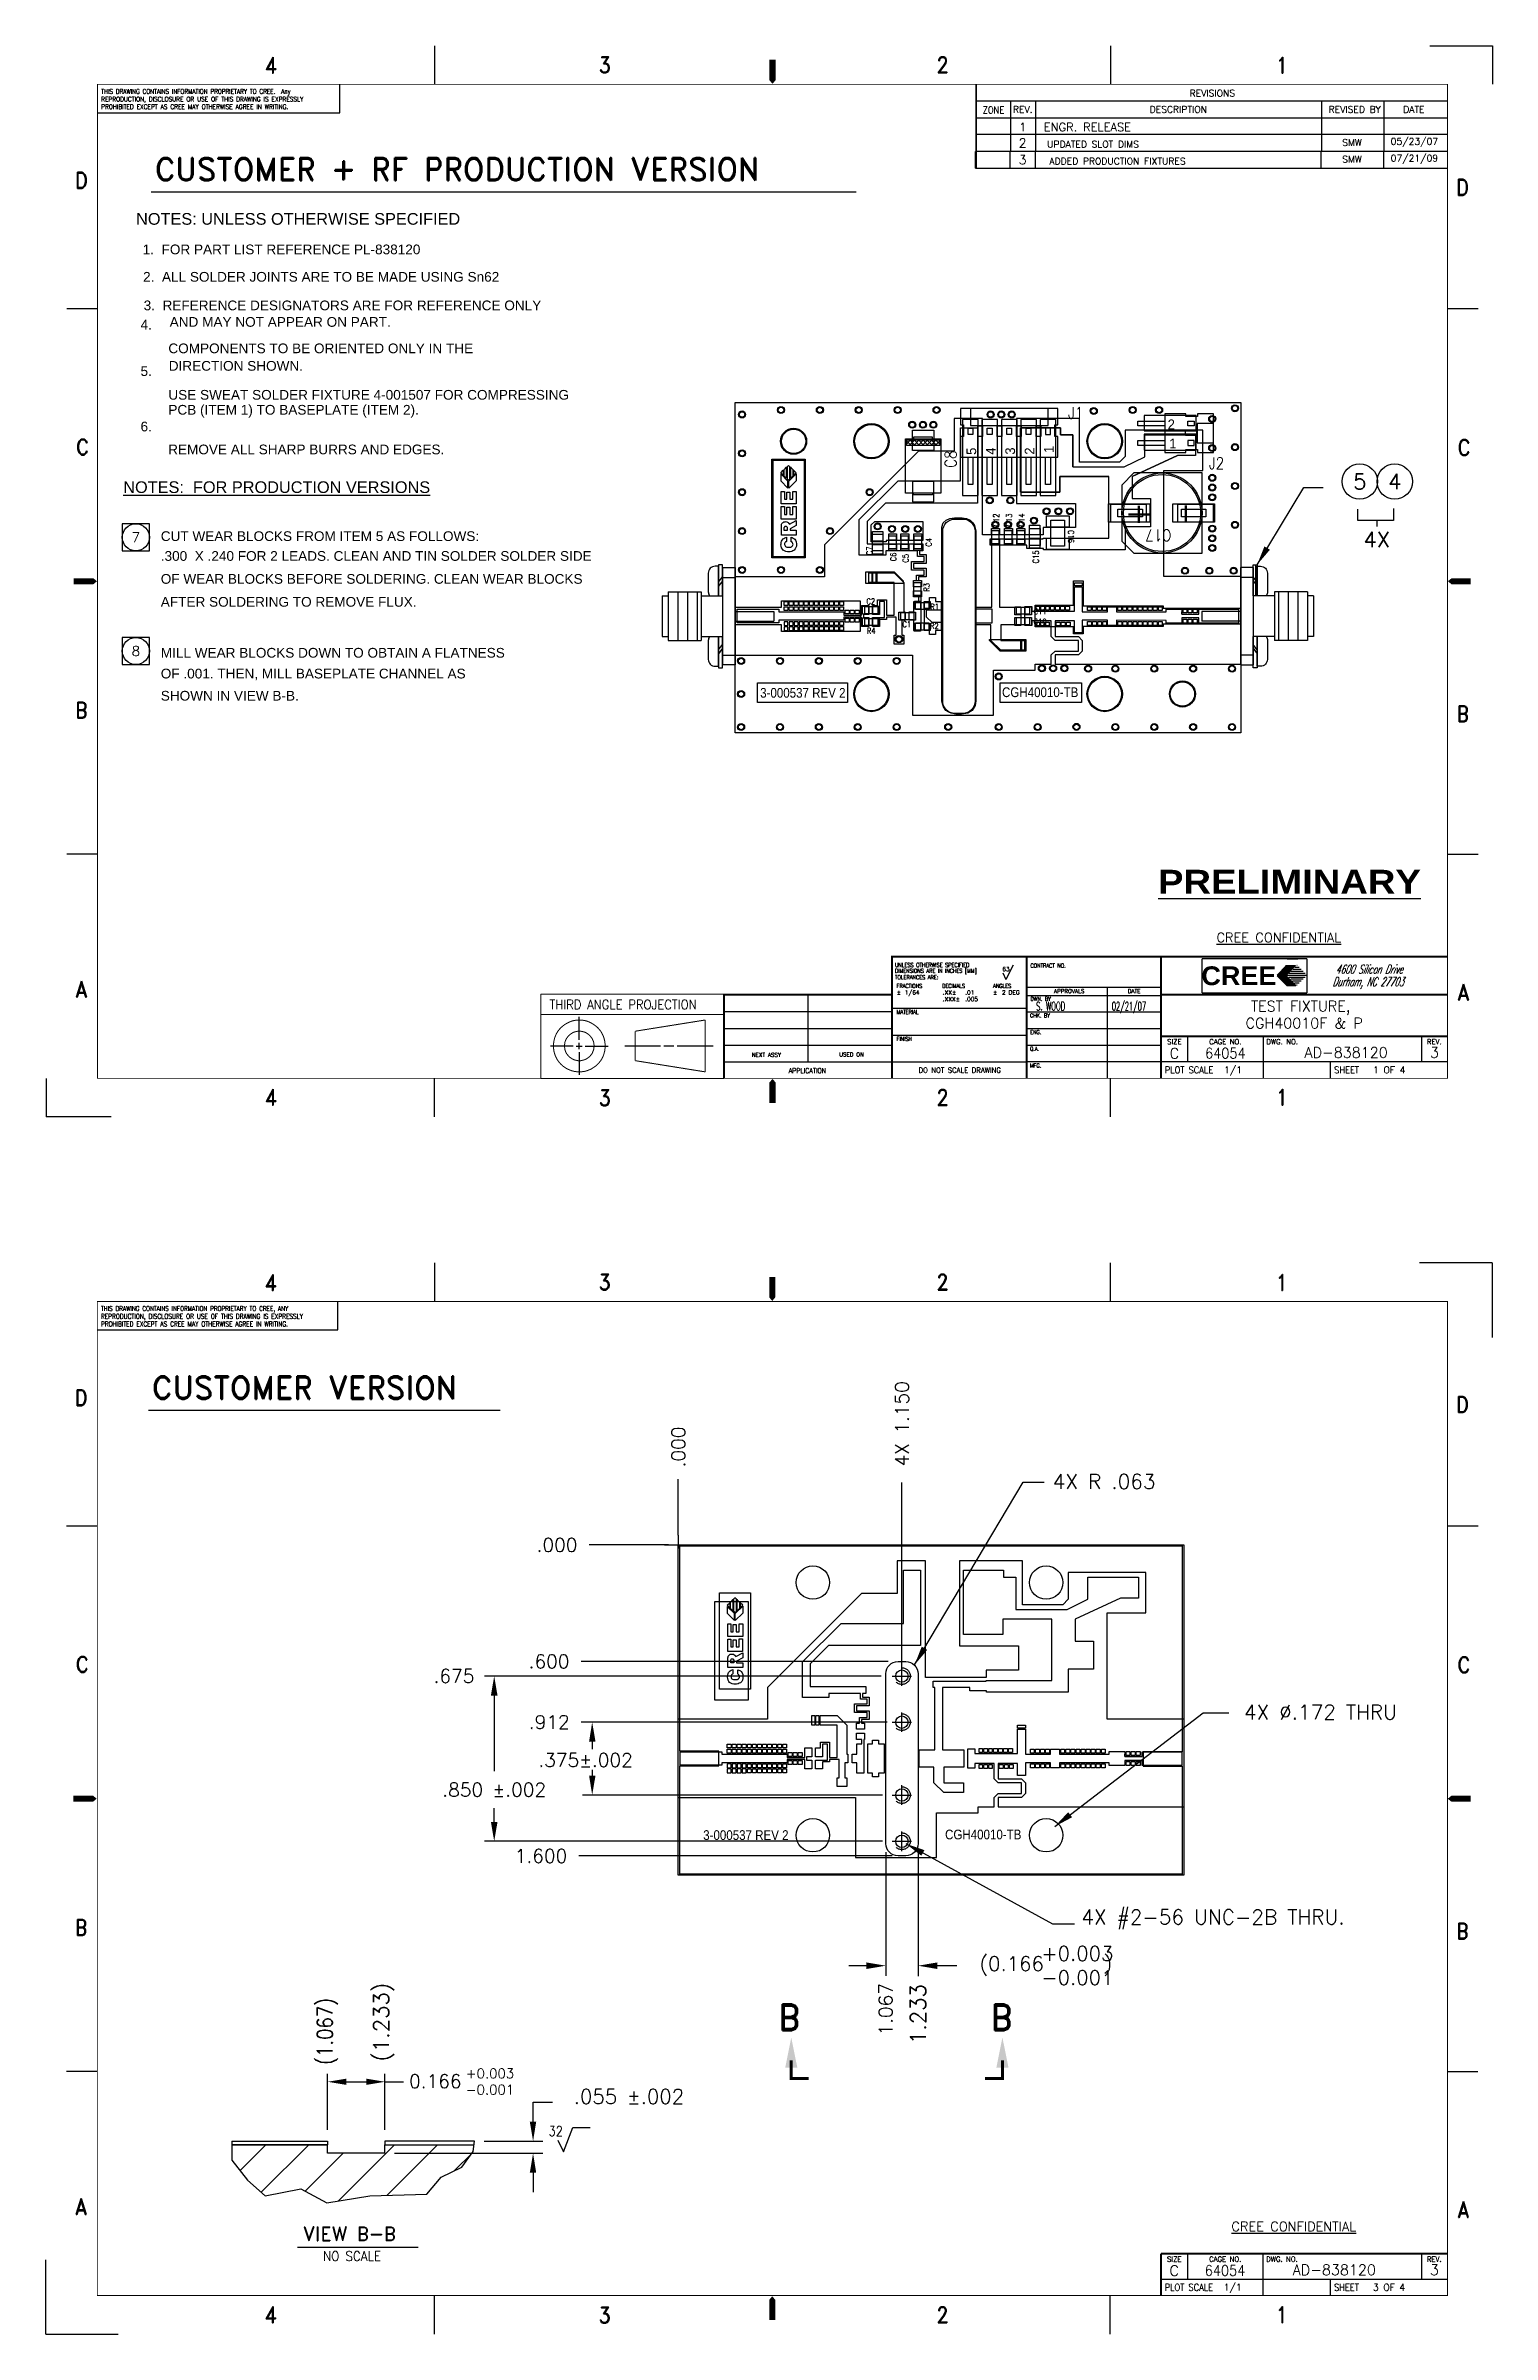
# Model space of a CAD drawing. Header units: inches. Extents: x 10.9 to 26.7, y -6.2 to 5.6.
# Drawn here: x 10.89 to 18.33, y -6.17 to 5.6 of the extents above; entities that cross this region are included whole.
import ezdxf
from ezdxf.enums import TextEntityAlignment as Align

# ---------------------------------------------------------------- set-up
doc = ezdxf.new("R2010")
doc.units = ezdxf.units.IN
doc.header["$MEASUREMENT"] = 0
for name, pattern in [('BROKEN', [0.125, 0.0625, -0.0625]), ('FILLPOLYEX', [101, 100, 1]), ('FILLPOLYIN', [101, 100, 1])]:
    doc.linetypes.add(name, pattern=pattern)
for name, color, linetype in [('BORDER', 9, 'Continuous'), ('COMP', 10, 'Continuous'), ('CREE', 1, 'Continuous'), ('CUTOUT_FAB_pill-flange', 7, 'Continuous'), ('HATCH', 6, 'Continuous'), ('HIDDEN', 7, 'BROKEN'), ('MASK', 3, 'Continuous'), ('MASK1', 3, 'Continuous'), ('MASKOUTL', 21, 'Continuous'), ('PALLET', 1, 'Continuous'), ('PALLEThole_FLANGE', 122, 'Continuous'), ('PCB', 6, 'Continuous'), ('PCBHOLE', 200, 'Continuous'), ('REF_DES', 7, 'Continuous'), ('Substrate_Outline', 2, 'Continuous'), ('TEXT', 7, 'Continuous'), ('TEXT_CLEAR', 7, 'Continuous'), ('TOP', 5, 'Continuous'), ('VIA_28mil', 250, 'Continuous')]:
    doc.layers.add(name, color=color, linetype=linetype)
doc.layers.add('DIM', color=1, linetype='Continuous', plot=False)
doc.layers.add('HARDWARE', color=40, linetype='Continuous', plot=False)
doc.styles.add('ARIAL_NEW', font='ARIAL.TTF', dxfattribs={"width": 0.85})
doc.styles.add('CREE', font='ariblk.TTF', dxfattribs={"width": 0.9})
doc.styles.add('DATE', font='ROMANS.SHX', dxfattribs={"width": 0.55})
doc.styles.add('NAME', font='ROMANS.shx', dxfattribs={"width": 0.6})
doc.styles.add('NEW', font='ariblk.TTF', dxfattribs={"height": 0.03})
doc.styles.add('ROMAND', font='romand.shx')
doc.styles.add('ROMANS', font='romans.shx')
doc.styles.add('ROMANS1', font='ROMANS.shx', dxfattribs={"width": 0.8, "oblique": 20})
doc.styles.get("Standard").update_dxf_attribs({"font": 'ARIALUNI.TTF', "height": 0.025})
doc.styles.add('TXT', font='txt', dxfattribs={"width": 0.8})
doc.dimstyles.get("Standard").update_dxf_attribs({"dimtxt": 0.07, "dimasz": 0.1, "dimexe": 0.05, "dimexo": 0.05, "dimgap": 0.06, "dimtad": 0, "dimtih": 1, "dimtoh": 1, "dimdec": 3, "dimzin": 4, "dimdsep": 46, "dimtxsty": 'ROMANS', "dimcen": 0.09, "dimadec": 0, "dimazin": 0, "dimtfac": 1, "dimtdec": 3, "dimtofl": 0, "dimtmove": 0, "dimatfit": 3, "dimfxl": 1, "dimtolj": 1, "dimtzin": 0, "dimarcsym": 0})

msp = doc.modelspace()

# ---------------------------------------------------------------- texts
at = {"layer": 'DIM', "linetype": 'Continuous', "style": 'ROMAND'}
for s, height, p in [('CUSTOMER + RF PRODUCTION VERSION', 0.117, (11.454, 4.91)), ('CUSTOMER VERSION', 0.117, (11.439, -1.358)), ('B', 0.135, (14.658, -4.606)), ('B', 0.135, (15.75, -4.606)), ('VIEW B-B', 0.072, (12.215, -5.689))]:
    msp.add_text(s, height=height, dxfattribs=at).set_placement(p)
at = {"layer": 'DIM', "linetype": 'Continuous', "style": 'ROMANS', "width": 0.85}
msp.add_text('(1.067)', height=0.08, rotation=90, dxfattribs=at).set_placement((12.368, -4.783))
at = {"layer": 'DIM', "attachment_point": 5, "rotation": 90, "style": 'ROMANS'}
for s, insert, char_height in [('4X 1.150', (15.296, -1.485), 0.07), ('\\A1;.000', (14.146, -1.605), 0.07), ('(1.233)', (12.631, -4.564), 0.08), ('\\A1;1.067', (15.213, -4.497), 0.07), ('\\A1;1.233', (15.379, -4.522), 0.08)]:
    msp.add_mtext(s, dxfattribs=dict(at, insert=insert, char_height=char_height))
at = {"layer": 'DIM', "linetype": 'Continuous', "style": 'ROMANS'}
for s, insert, char_height, attachment_point in [('{4X R .063}', (16.072, -1.782), 0.0756, 4), ('(0.166      )', (16.036, -4.275), 0.0744, 5), ('+0.003\\P-0.001', (16.199, -4.272), 0.0744, 5), ('.055 ±.002', (13.892, -4.946), 0.0744, 5)]:
    msp.add_mtext(s, dxfattribs=dict(at, insert=insert, char_height=char_height, attachment_point=attachment_point))
at = {"layer": 'DIM', "style": 'ROMANS'}
for s, insert, char_height, attachment_point in [('\\A1;.000', (13.522, -2.108), 0.07, 5), ('\\A1;.600', (13.481, -2.708), 0.07, 5), ('\\A1;.675', (12.992, -2.783), 0.07, 5), ('4X {\\fRomanS|b0|i0|c0|p34;∅}.172 THRU', (17.055, -2.968), 0.0756, 4), ('\\A1;.912', (13.482, -3.02), 0.07, 5), ('.375±.002', (13.669, -3.215), 0.07, 5), ('\\A1;.850 %%P.002', (13.199, -3.368), 0.07, 5), ('\\A1;1.600', (13.44, -3.708), 0.07, 5), ('4X #2-56 UNC-2B THRU.', (16.219, -4.035), 0.0756, 4), ('+0.003\\P-0.001', (13.177, -4.869), 0.05, 5), ('0.166', (12.896, -4.867), 0.07, 5)]:
    msp.add_mtext(s, dxfattribs=dict(at, insert=insert, char_height=char_height, attachment_point=attachment_point))
at = {"layer": 'TEXT'}
for s, height, p in [('NOTES: UNLESS OTHERWISE SPECIFIED', 0.06, (11.357, 4.683)), ('1.  FOR PART LIST REFERENCE PL-838120', 0.05, (11.391, 4.531)), ('2.  ALL SOLDER JOINTS ARE TO BE MADE USING Sn62', 0.05, (11.393, 4.39)), ('3.  REFERENCE DESIGNATORS ARE FOR REFERENCE ONLY', 0.05, (11.396, 4.243)), ('4.', 0.05, (11.38, 4.144)), ('  AND MAY NOT APPEAR ON PART.', 0.05, (11.491, 4.158)), ('COMPONENTS TO BE ORIENTED ONLY IN THE', 0.05, (11.523, 4.022)), ('5.', 0.05, (11.38, 3.905)), ('DIRECTION SHOWN.', 0.05, (11.525, 3.932)), ('USE SWEAT SOLDER FIXTURE 4-001507 FOR COMPRESSING', 0.05, (11.523, 3.783)), ('6.', 0.05, (11.38, 3.62)), ('PCB (ITEM 1) TO BASEPLATE (ITEM 2).', 0.05, (11.523, 3.706)), ('REMOVE ALL SHARP BURRS AND EDGES.', 0.05, (11.522, 3.502)), ('%%UNOTES:  FOR PRODUCTION VERSIONS', 0.06, (11.291, 3.303)), ('CUT WEAR BLOCKS FROM ITEM 5 AS FOLLOWS:', 0.05, (11.484, 3.056)), ('.300  X .240 FOR 2 LEADS. CLEAN AND TIN SOLDER SOLDER SIDE', 0.05, (11.484, 2.954)), ('OF WEAR BLOCKS BEFORE SOLDERING. CLEAN WEAR BLOCKS', 0.05, (11.484, 2.836)), ('AFTER SOLDERING TO REMOVE FLUX.', 0.05, (11.484, 2.718)), ('MILL WEAR BLOCKS DOWN TO OBTAIN A FLATNESS', 0.05, (11.484, 2.456)), ('OF .001. THEN, MILL BASEPLATE CHANNEL AS', 0.05, (11.484, 2.349)), ('SHOWN IN VIEW B-B.', 0.05, (11.484, 2.235))]:
    msp.add_text(s, height=height, dxfattribs=at).set_placement(p)
at = {"layer": 'TEXT', "style": 'ROMANS'}
for s, p in [('5', (17.651, 3.362)), ('4', (17.831, 3.362)), ('4X', (17.739, 3.064))]:
    msp.add_text(s, height=0.08, dxfattribs=at).set_placement(p, align=Align.MIDDLE)
at = {"layer": 'TEXT', "linetype": 'Continuous', "style": 'ROMANS', "width": 0.85}
msp.add_text('32', height=0.05, dxfattribs=at).set_placement((13.479, -5.149))
at = {"layer": 'TEXT', "style": 'ROMANS', "width": 0.9}
msp.add_text('NO SCALE', height=0.05, dxfattribs=at).set_placement((12.318, -5.792))
at = {"layer": 'TEXT', "attachment_point": 5, "style": 'ROMANS'}
for s, insert, char_height in [('2', (15.917, 5.104), 0.0462), ('UPDATED SLOT DIMS', (16.279, 5.097), 0.03465), ('SMW', (17.611, 5.106), 0.0347), ('05/23/07', (17.932, 5.106), 0.0347), ('3', (15.917, 5.017), 0.0462), ('ADDED PRODUCTION FIXTURES', (16.405, 5.01), 0.03465), ('SMW', (17.611, 5.02), 0.0347), ('07/21/09', (17.932, 5.02), 0.0347)]:
    msp.add_mtext(s, dxfattribs=dict(at, insert=insert, char_height=char_height))
at = {"layer": 'TEXT_CLEAR', "color": 6, "linetype": 'FILLPOLYIN', "style": 'ARIAL_NEW', "width": 0.85}
for s, p in [('3-000537 REV 2', (14.567, 2.25)), ('CGH40010-TB', (15.811, 2.253)), ('3-000537 REV 2', (14.274, -3.626)), ('CGH40010-TB', (15.518, -3.623))]:
    msp.add_text(s, height=0.05, dxfattribs=at).set_placement(p)

# ---------------------------------------------------------------- blocks, each defined once
blk = doc.blocks.new('CAP0805B')
at = {"layer": 'COMP'}
blk.add_lwpolyline([(0.044, -0.027), (-0.043, -0.027), (-0.043, 0.027), (0.044, 0.027)], close=True, dxfattribs=at)
at = {"layer": 'REF_DES', "style": 'ROMAND', "width": 0.85}
blk.add_attdef('REFDES', text='', height=0.06, dxfattribs=at).set_placement((0, -0.03), align=Align.CENTER)
blk = doc.blocks.new('CAP0603A')
at = {"layer": 'COMP'}
blk.add_lwpolyline([(-0.034, -0.018), (-0.034, 0.019), (0.034, 0.019), (0.034, -0.018)], close=True, dxfattribs=at)
at = {"layer": 'REF_DES', "style": 'ROMAND', "width": 0.85}
blk.add_attdef('REFDES', text='', height=0.06, dxfattribs=at).set_placement((0, -0.031), align=Align.CENTER)
blk = doc.blocks.new('*X13')
at = {"color": 0}
for p, q in [((-0.135, 0.064), (-0.113, 0.086)), ((-0.135, 0.042), (-0.106, 0.071)), ((-0.106, 0.04), (-0.135, 0.068)), ((-0.135, 0.02), (-0.106, 0.048)), ((-0.106, 0.018), (-0.135, 0.046)), ((-0.135, -0.002), (-0.106, 0.026)), ((-0.106, -0.004), (-0.135, 0.024)), ((-0.135, -0.024), (-0.106, 0.004)), ((-0.106, -0.026), (-0.135, 0.002)), ((-0.106, 0.062), (-0.13, 0.086)), ((-0.106, 0.084), (-0.108, 0.086)), ((-0.135, -0.046), (-0.106, -0.018)), ((-0.106, -0.048), (-0.135, -0.02)), ((-0.135, -0.068), (-0.106, -0.04)), ((-0.106, -0.071), (-0.135, -0.042)), ((-0.113, -0.086), (-0.135, -0.064)), ((-0.13, -0.086), (-0.106, -0.062)), ((-0.108, -0.086), (-0.106, -0.084))]:
    blk.add_line(p, q, dxfattribs=at)
blk = doc.blocks.new('TANT2_2')
at = {"layer": 'COMP'}
for points in [[(-0.14, -0.049), (-0.149, -0.049), (-0.149, 0.049), (-0.14, 0.049)], [(0.14, -0.049), (0.149, -0.049), (0.149, 0.049), (0.14, 0.049)]]:
    blk.add_lwpolyline(points, dxfattribs=at)
for points in [[(-0.14, 0.091), (0.14, 0.091), (0.14, -0.091), (-0.14, -0.091)], [(0.106, 0.086), (0.135, 0.086), (0.135, -0.086), (0.106, -0.086)]]:
    blk.add_lwpolyline(points, close=True, dxfattribs=at)
at = {"layer": 'COMP', "rotation": 180}
blk.add_blockref('*X13', (0, 0), dxfattribs=at)
at = {"layer": 'REF_DES', "style": 'ROMAND', "width": 0.85}
blk.add_attdef('REFDES', text='', height=0.06, dxfattribs=at).set_placement((0, 0), align=Align.CENTER)
blk = doc.blocks.new('MTA5PIN')
at = {"layer": 'COMP'}
for points in [[(-0.005, -0.25), (0.102, -0.25), (0.102, -0.235), (0.162, -0.235), (0.162, -0.25), (0.245, -0.25), (0.245, 0.25), (0.162, 0.25), (0.162, 0.235), (0.102, 0.235), (0.102, 0.25), (-0.005, 0.25)], [(0.157, 0.138), (0.101, 0.138), (0.101, 0.162), (0.157, 0.162)], [(0.112, 0.212), (0.145, 0.212), (0.145, 0.187), (0.112, 0.187)], [(0.157, 0.038), (0.101, 0.038), (0.101, 0.062), (0.157, 0.062)], [(0.112, 0.113), (0.145, 0.113), (0.145, 0.088), (0.112, 0.088)], [(0.112, 0.013), (0.145, 0.013), (0.145, -0.012), (0.112, -0.012)], [(0.157, -0.062), (0.101, -0.062), (0.101, -0.038), (0.157, -0.038)], [(0.145, -0.112), (0.112, -0.112), (0.112, -0.087), (0.145, -0.087)], [(0.157, -0.162), (0.101, -0.162), (0.101, -0.138), (0.157, -0.138)], [(0.145, -0.212), (0.145, -0.187), (0.112, -0.187), (0.112, -0.212)]]:
    blk.add_lwpolyline(points, close=True, dxfattribs=at)
for points in [[(-0.005, 0.187), (-0.145, 0.187), (-0.145, 0.212), (-0.005, 0.212)], [(0.245, 0.2), (0.159, 0.2), (0.159, -0.2), (0.245, -0.2)], [(-0.005, 0.088), (-0.145, 0.088), (-0.145, 0.113), (-0.005, 0.113)], [(-0.005, -0.012), (-0.145, -0.012), (-0.145, 0.013), (-0.005, 0.013)], [(-0.005, -0.112), (-0.145, -0.112), (-0.145, -0.087), (-0.005, -0.087)], [(-0.005, -0.212), (-0.145, -0.212), (-0.145, -0.187), (-0.005, -0.187)]]:
    blk.add_lwpolyline(points, dxfattribs=at)
at = {"layer": 'COMP', "style": 'TXT'}
for s, p in [('5', (0.007, 0.17)), ('4', (0.008, 0.07)), ('3', (0.008, -0.03)), ('2', (0.008, -0.13)), ('1', (0.017, -0.229))]:
    blk.add_text(s, height=0.05, dxfattribs=at).set_placement(p)
at = {"layer": 'REF_DES', "style": 'ROMAND', "width": 0.85}
blk.add_attdef('REFDES', (0.163, -0.025), '', height=0.06, dxfattribs=at)
blk = doc.blocks.new('MTA2PIN')
at = {"layer": 'COMP'}
for points in [[(0, 0.038), (-0.14, 0.038), (-0.14, 0.062), (0, 0.062)], [(0.25, 0.05), (0.165, 0.05), (0.165, -0.05), (0.25, -0.05)], [(0, -0.063), (-0.14, -0.063), (-0.14, -0.038), (0, -0.038)]]:
    blk.add_lwpolyline(points, dxfattribs=at)
for points in [[(0.107, 0.1), (0, 0.1), (0, -0.1), (0.107, -0.1), (0.107, -0.085), (0.167, -0.085), (0.167, -0.1), (0.25, -0.1), (0.25, 0.1), (0.167, 0.1), (0.167, 0.085), (0.107, 0.085)], [(0.162, -0.012), (0.106, -0.012), (0.106, 0.012), (0.162, 0.012)], [(0.15, 0.038), (0.118, 0.038), (0.118, 0.062), (0.15, 0.062)], [(0.15, -0.063), (0.15, -0.038), (0.118, -0.038), (0.118, -0.063)]]:
    blk.add_lwpolyline(points, close=True, dxfattribs=at)
at = {"layer": 'COMP', "style": 'TXT'}
for s, p in [('2', (0.014, 0.02)), ('1', (0.022, -0.079))]:
    blk.add_text(s, height=0.05, dxfattribs=at).set_placement(p)
at = {"layer": 'REF_DES', "style": 'ROMAND', "width": 0.85}
blk.add_attdef('REFDES', (0.171, -0.033), '', height=0.06, dxfattribs=at)
blk = doc.blocks.new('CAP1206B')
at = {"layer": 'COMP'}
blk.add_lwpolyline([(-0.067, -0.035), (-0.067, 0.035), (0.067, 0.035), (0.067, -0.035)], close=True, dxfattribs=at)
at = {"layer": 'REF_DES', "style": 'ROMAND', "width": 0.85}
blk.add_attdef('REFDES', text='', height=0.06, dxfattribs=at).set_placement((0, -0.031), align=Align.CENTER)
blk = doc.blocks.new('47LYTIC')
at = {"layer": 'COMP'}
for points in [[(-0.207, -0.207), (0.145, -0.207), (0.207, -0.144), (0.207, 0.145), (0.145, 0.207), (-0.207, 0.207)], [(-0.226, 0.02), (-0.1, 0.02), (-0.1, -0.02), (-0.226, -0.02)], [(0.101, 0.02), (0.227, 0.02), (0.227, -0.02), (0.101, -0.02)]]:
    blk.add_lwpolyline(points, close=True, dxfattribs=at)
for radius in [0.206, 0.198]:
    blk.add_circle((0, 0), radius, dxfattribs=at)
at = {"layer": 'COMP', "style": 'ROMANS', "width": 0.9}
for s, p in [('-', (-0.176, 0.068)), ('+', (0.066, 0.07))]:
    blk.add_text(s, height=0.125, rotation=270, dxfattribs=at).set_placement(p)
at = {"layer": 'REF_DES', "style": 'ROMAND', "width": 0.85}
blk.add_attdef('REFDES', text='', height=0.06, dxfattribs=at).set_placement((0, 0.086), align=Align.CENTER)
blk = doc.blocks.new('LARROW')
blk.add_solid([(0.312, 0), (0, 0.0625), (0, -0.0625)])
blk = doc.blocks.new('2-56t')
blk.add_circle((0, 0), 0.032)
at = {"layer": 'HIDDEN', "linetype": 'BROKEN'}
blk.add_circle((0, 0), 0.043, dxfattribs=at)
blk = doc.blocks.new('*X24')
at = {"color": 0}
for p, q in [((0.401, 0.04719), (0.39485, 0.04719)), ((0.40064, 0.04656), (0.39543, 0.04656)), ((0.40062, 0.04781), (0.39547, 0.04781)), ((0.40002, 0.04594), (0.39605, 0.04594)), ((0.4, 0.04844), (0.39609, 0.04844)), ((0.3994, 0.04531), (0.39667, 0.04531)), ((0.39938, 0.04906), (0.39671, 0.04906)), ((0.39878, 0.04469), (0.39729, 0.04469)), ((0.39876, 0.04969), (0.39733, 0.04969)), ((0.39816, 0.04406), (0.39791, 0.04406)), ((0.39814, 0.05031), (0.39795, 0.05031))]:
    blk.add_line(p, q, dxfattribs=at)
blk = doc.blocks.new('*X23')
at = {"color": 0}
for p, q in [((0.39183, 0.04693), (0.39196, 0.04706)), ((0.39194, 0.04731), (0.39495, 0.05032)), ((0.39196, 0.0468), (0.39223, 0.04706)), ((0.39209, 0.04666), (0.39249, 0.04706)), ((0.3922, 0.04731), (0.39521, 0.05032)), ((0.39222, 0.04653), (0.39276, 0.04706)), ((0.39236, 0.0464), (0.39302, 0.04706)), ((0.39247, 0.04731), (0.39548, 0.05032)), ((0.39249, 0.04626), (0.39329, 0.04706)), ((0.39262, 0.04613), (0.39355, 0.04706)), ((0.39273, 0.04731), (0.39574, 0.05032)), ((0.39275, 0.046), (0.39382, 0.04706)), ((0.39288, 0.04587), (0.39408, 0.04706)), ((0.393, 0.04731), (0.39601, 0.05032)), ((0.39302, 0.04573), (0.39435, 0.04706)), ((0.39315, 0.0456), (0.39459, 0.04704)), ((0.39326, 0.04731), (0.39627, 0.05032)), ((0.39328, 0.04547), (0.39472, 0.04691)), ((0.39341, 0.04533), (0.39486, 0.04678)), ((0.39353, 0.04731), (0.39654, 0.05032)), ((0.39354, 0.0452), (0.39499, 0.04664)), ((0.39368, 0.04507), (0.39512, 0.04651)), ((0.39379, 0.04731), (0.39681, 0.05032)), ((0.39381, 0.04493), (0.39525, 0.04638)), ((0.39394, 0.0448), (0.39538, 0.04624)), ((0.39406, 0.04731), (0.39707, 0.05032)), ((0.39407, 0.04467), (0.39552, 0.04611)), ((0.3942, 0.04453), (0.39565, 0.04598)), ((0.39424, 0.04987), (0.39468, 0.05032)), ((0.39432, 0.04731), (0.39734, 0.05032)), ((0.39434, 0.0444), (0.39578, 0.04584)), ((0.39447, 0.04427), (0.39591, 0.04571)), ((0.3946, 0.04413), (0.39604, 0.04558)), ((0.39473, 0.044), (0.39618, 0.04544)), ((0.39498, 0.04398), (0.39631, 0.04531)), ((0.39524, 0.04398), (0.39644, 0.04518)), ((0.39551, 0.04398), (0.39657, 0.04505)), ((0.39577, 0.04398), (0.3967, 0.04491)), ((0.39604, 0.04398), (0.39684, 0.04478)), ((0.3963, 0.04398), (0.39697, 0.04465)), ((0.39657, 0.04398), (0.3971, 0.04451)), ((0.39683, 0.04398), (0.39723, 0.04438)), ((0.3971, 0.04398), (0.39736, 0.04425)), ((0.39736, 0.04398), (0.3975, 0.04411))]:
    blk.add_line(p, q, dxfattribs=at)
blk = doc.blocks.new('block_template(1)_2000')
at = {"layer": 'BORDER'}
for p, q in [((-2.0372, -0.124), (-2.0372, -0.1485)), ((-1.6088, -0.124), (-1.6088, -0.1485)), ((-2.0974, -0.1665), (-2.0974, -0.1485)), ((-1.6942, -0.1484), (-1.6942, -0.191)), ((-1.6936, -0.191), (-1.6936, -0.1485)), ((-1.6936, -0.159), (-1.3951, -0.159)), ((-1.6722, -0.159), (-1.6722, -0.191)), ((-1.6563, -0.159), (-1.6563, -0.191)), ((-1.475, -0.159), (-1.475, -0.191)), ((-1.4355, -0.159), (-1.4355, -0.191)), ((-2.2509, -0.1665), (-2.0974, -0.1665)), ((-1.6936, -0.1697), (-1.3951, -0.1697)), ((-1.3951, -0.1803), (-1.6936, -0.1803)), ((-1.3951, -0.191), (-1.6942, -0.191)), ((-2.2704, -0.2907), (-2.2509, -0.2907)), ((-1.3951, -0.2907), (-1.3756, -0.2907)), ((-2.2509, -0.6366), (-2.2704, -0.6366)), ((-1.3952, -0.6366), (-1.3757, -0.6366)), ((-1.6705, -0.7071), (-1.6751, -0.7162)), ((-1.6769, -0.7118), (-1.6751, -0.7162)), ((-1.6619, -0.7209), (-1.5766, -0.7209)), ((-1.6107, -0.7788), (-1.6107, -0.7209)), ((-1.9455, -0.7544), (-1.9455, -0.7399)), ((-1.8538, -0.7364), (-1.7472, -0.7364)), ((-1.8005, -0.7684), (-1.8005, -0.7258)), ((-1.7472, -0.7343), (-1.6619, -0.7343)), ((-1.6619, -0.7262), (-1.5766, -0.7262)), ((-1.6619, -0.7367), (-1.5766, -0.7367)), ((-1.8538, -0.7471), (-1.7472, -0.7471)), ((-1.7472, -0.7514), (-1.6619, -0.7514)), ((-1.6619, -0.7472), (-1.5766, -0.7472)), ((-1.5598, -0.7522), (-1.5598, -0.7684)), ((-1.512, -0.7522), (-1.512, -0.7684)), ((-1.4116, -0.7522), (-1.4116, -0.7684)), ((-1.9493, -0.7583), (-1.9638, -0.7583)), ((-1.9474, -0.7583), (-1.9436, -0.7583)), ((-1.9455, -0.7602), (-1.9455, -0.7563)), ((-1.9455, -0.7621), (-1.9455, -0.7766)), ((-1.9417, -0.7583), (-1.9272, -0.7583)), ((-1.8538, -0.7578), (-1.7472, -0.7578)), ((-1.8538, -0.7684), (-1.6619, -0.7684)), ((-1.6619, -0.7577), (-1.5766, -0.7577)), ((-1.6619, -0.7682), (-1.5766, -0.7682)), ((-1.3951, -0.7684), (-1.5766, -0.7684)), ((-1.512, -0.7684), (-1.512, -0.7788)), ((-1.4694, -0.7684), (-1.4694, -0.7788)), ((-2.0372, -0.8033), (-2.0372, -0.7788)), ((-1.6088, -0.8033), (-1.6088, -0.7788))]:
    blk.add_line(p, q, dxfattribs=at)
at = {"layer": 'BORDER', "linetype": 'Continuous'}
for p, q in [((-1.894, -0.7583), (-1.9167, -0.7583)), ((-1.8855, -0.7583), (-1.8919, -0.7583)), ((-1.8607, -0.7583), (-1.8834, -0.7583))]:
    blk.add_line(p, q, dxfattribs=at)
at = {"layer": 'BORDER'}
for points in [[(-1.823, -0.1482, 0, 0.0127, 0), (-1.823, -0.1406, 0.00383, 0.00383, 0), (-1.823, -0.1329, 0.00383, 0.00383, 0)], [(-2.2513, -0.4636, 0, 0.0127, 0), (-2.2589, -0.4636, 0.00383, 0.00383, 0), (-2.2661, -0.4636, 0.00383, 0.00383, 0)], [(-1.3948, -0.4636, 0, 0.0127, 0), (-1.3871, -0.4636, 0.00383, 0.00383, 0), (-1.3803, -0.4636, 0.00383, 0.00383, 0)], [(-1.823, -0.7791, 0, 0.0127, 0), (-1.823, -0.7867, 0.00383, 0.00383, 0), (-1.823, -0.7944, 0.00383, 0.00383, 0)]]:
    blk.add_lwpolyline(points, format="xyseb", dxfattribs=at)
for points, const_width in [([(-1.3951, -0.1485), (-2.2509, -0.1485), (-2.2509, -0.7788), (-1.3951, -0.7788)], 0.00061), ([(-1.9455, -0.7418), (-1.9471, -0.7419), (-1.9487, -0.7421), (-1.9503, -0.7425), (-1.9518, -0.7431), (-1.9532, -0.7438), (-1.9546, -0.7446), (-1.9559, -0.7456), (-1.9571, -0.7466), (-1.9582, -0.7478), (-1.9592, -0.7491), (-1.96, -0.7505), (-1.9607, -0.752), (-1.9612, -0.7535), (-1.9616, -0.7551), (-1.9618, -0.7567), (-1.9619, -0.7583), (-1.9618, -0.7599), (-1.9616, -0.7615), (-1.9612, -0.763), (-1.9607, -0.7645), (-1.96, -0.766), (-1.9592, -0.7674), (-1.9582, -0.7687), (-1.9571, -0.7699), (-1.9559, -0.771), (-1.9546, -0.7719), (-1.9532, -0.7728), (-1.9518, -0.7734), (-1.9503, -0.774), (-1.9487, -0.7744), (-1.9471, -0.7746), (-1.9455, -0.7747), (-1.9439, -0.7746), (-1.9423, -0.7744), (-1.9407, -0.774), (-1.9392, -0.7734), (-1.9378, -0.7728), (-1.9364, -0.7719), (-1.9351, -0.771), (-1.9339, -0.7699), (-1.9328, -0.7687), (-1.9318, -0.7674), (-1.931, -0.766), (-1.9303, -0.7645), (-1.9298, -0.763), (-1.9294, -0.7615), (-1.9292, -0.7599), (-1.9291, -0.7583), (-1.9292, -0.7567), (-1.9294, -0.7551), (-1.9298, -0.7535), (-1.9303, -0.752), (-1.931, -0.7505), (-1.9318, -0.7491), (-1.9328, -0.7478), (-1.9339, -0.7466), (-1.9351, -0.7456), (-1.9364, -0.7446), (-1.9378, -0.7438), (-1.9392, -0.7431), (-1.9407, -0.7425), (-1.9423, -0.7421), (-1.9439, -0.7419)], 0.00064), ([(-1.9455, -0.7489), (-1.9464, -0.7489), (-1.9473, -0.7491), (-1.9482, -0.7493), (-1.9491, -0.7496), (-1.9499, -0.75), (-1.9507, -0.7505), (-1.9514, -0.751), (-1.9521, -0.7516), (-1.9527, -0.7523), (-1.9533, -0.7531), (-1.9538, -0.7538), (-1.9542, -0.7547), (-1.9545, -0.7555), (-1.9547, -0.7564), (-1.9548, -0.7573), (-1.9549, -0.7583), (-1.9548, -0.7592), (-1.9547, -0.7601), (-1.9545, -0.761), (-1.9542, -0.7618), (-1.9538, -0.7627), (-1.9533, -0.7635), (-1.9527, -0.7642), (-1.9521, -0.7649), (-1.9514, -0.7655), (-1.9507, -0.766), (-1.9499, -0.7665), (-1.9491, -0.7669), (-1.9482, -0.7672), (-1.9473, -0.7674), (-1.9464, -0.7676), (-1.9455, -0.7676), (-1.9446, -0.7676), (-1.9437, -0.7674), (-1.9428, -0.7672), (-1.9419, -0.7669), (-1.9411, -0.7665), (-1.9403, -0.766), (-1.9396, -0.7655), (-1.9389, -0.7649), (-1.9383, -0.7642), (-1.9377, -0.7635), (-1.9372, -0.7627), (-1.9369, -0.7618), (-1.9365, -0.761), (-1.9363, -0.7601), (-1.9362, -0.7592), (-1.9361, -0.7583), (-1.9362, -0.7573), (-1.9363, -0.7564), (-1.9365, -0.7555), (-1.9369, -0.7547), (-1.9372, -0.7538), (-1.9377, -0.7531), (-1.9383, -0.7523), (-1.9389, -0.7516), (-1.9396, -0.751), (-1.9403, -0.7505), (-1.9411, -0.75), (-1.9419, -0.7496), (-1.9428, -0.7493), (-1.9437, -0.7491), (-1.9446, -0.7489)], 0.00064)]:
    blk.add_lwpolyline(points, close=True, dxfattribs=dict(at, const_width=const_width))
for points, const_width in [([(-1.3951, -0.7016), (-1.7472, -0.7016), (-1.7472, -0.7788)], 0.00128), ([(-1.6619, -0.7788), (-1.6619, -0.7016)], 0.00128), ([(-1.5766, -0.7788), (-1.5766, -0.7016)], 0.00128), ([(-1.9699, -0.7253), (-1.9699, -0.7788)], 0.00064), ([(-1.8538, -0.7255), (-1.9699, -0.7255)], 0.00064), ([(-1.8538, -0.7788), (-1.8538, -0.7258), (-1.7472, -0.7258)], 0.00128), ([(-1.8538, -0.7788), (-1.8538, -0.7253)], 0.00064), ([(-1.5766, -0.7258), (-1.3951, -0.7258)], 0.00128), ([(-1.8538, -0.7383), (-1.9699, -0.7383)], 0.00064), ([(-1.8656, -0.7418), (-1.91, -0.7489)], 0.00064), ([(-1.91, -0.7489), (-1.91, -0.7676)], 0.00064), ([(-1.8656, -0.7418), (-1.8656, -0.7747)], 0.00064), ([(-1.5766, -0.7522), (-1.3951, -0.7522)], 0.00128), ([(-1.8656, -0.7747), (-1.91, -0.7676)], 0.00064), ([(-1.9699, -0.7788), (-1.8538, -0.7788)], 0.00064)]:
    blk.add_lwpolyline(points, dxfattribs=dict(at, const_width=const_width))
at = {"layer": 'CREE'}
for p, q in [((-1.4843, -0.703), (-1.5506, -0.703)), ((-1.5506, -0.7246), (-1.5506, -0.703)), ((-1.5031, -0.7133), (-1.4972, -0.7073)), ((-1.4915, -0.7073), (-1.4974, -0.7133)), ((-1.4968, -0.703), (-1.4899, -0.703)), ((-1.4843, -0.703), (-1.4843, -0.7246)), ((-1.5506, -0.7246), (-1.4843, -0.7246)), ((-1.4974, -0.7133), (-1.5031, -0.7133)), ((-1.5031, -0.7137), (-1.497, -0.7199)), ((-1.497, -0.7199), (-1.4913, -0.7199)), ((-1.4902, -0.7156), (-1.4901, -0.7156))]:
    blk.add_line(p, q, dxfattribs=at)
blk.add_lwpolyline([(-1.4913, -0.7199), (-1.4974, -0.7137), (-1.5031, -0.7137)], dxfattribs=at)
at = {"layer": 'DEFPOINTS'}
for p, q in [((-1.4062, -0.124), (-1.3666, -0.124)), ((-1.3666, -0.124), (-1.3666, -0.1485)), ((-2.2836, -0.7788), (-2.2836, -0.8033)), ((-2.2423, -0.8033), (-2.2836, -0.8033))]:
    blk.add_line(p, q, dxfattribs=at)
at = {"layer": 'HATCH', "color": 1}
blk.add_line((-1.4971, -0.7073), (-1.4915, -0.7073), dxfattribs=at)
at = {"layer": 'CREE', "linetype": 'Continuous', "xscale": 1.982696892510698, "yscale": 1.982696892510697, "zscale": 1.982696892510697}
for name in ['*X23', '*X24']:
    blk.add_blockref(name, (-2.2797, -0.8071), dxfattribs=at)
at = {"color": 6, "style": 'CREE', "width": 0.9}
blk.add_text('CREE', height=0.0119, dxfattribs=at).set_placement((-1.5511, -0.7197))
at = {"layer": 'BORDER', "style": 'ROMAND'}
for s, height, width, p in [('4', 0.0102, 0.9, (-2.145, -0.1415)), ('3', 0.0102, 0.9, (-1.9332, -0.1413)), ('2', 0.0102, 0.9, (-1.7191, -0.1413)), ('1', 0.0102, 0.9, (-1.5038, -0.1415)), ('THIS DRAWING CONTAINS INFORMATION PROPRIETARY TO CREE.  Any ', 0.002985, 0.88, (-2.2486, -0.1545)), ('REPRODUCTION, DISCLOSURE OR USE OF THIS DRAWING IS EXPRESSLY', 0.002985, 0.9, (-2.2486, -0.1594)), ('PROHIBITED EXCEPT AS CREE MAY OTHERWISE AGREE IN WRITING.', 0.002985, 0.9, (-2.2486, -0.1642)), ('D', 0.0102, 0.9, (-2.2653, -0.2145)), ('D', 0.0102, 0.9, (-1.3896, -0.2189)), ('C', 0.0102, 0.9, (-2.2646, -0.3836)), ('C', 0.0102, 0.9, (-1.3887, -0.3839)), ('B', 0.0102, 0.9, (-2.2651, -0.5504)), ('B', 0.0102, 0.9, (-1.3893, -0.5527)), ('UNLESS OTHERWISE SPECIFIED', 0.002558, 0.9, (-1.7454, -0.7082)), ('DIMENSIONS ARE IN INCHES [MM]', 0.002558, 0.9, (-1.7454, -0.7119)), ('CONTRACT NO.', 0.002558, 0.9, (-1.6595, -0.7086)), ('A', 0.0102, 0.9, (-2.2651, -0.7273)), ('TOLERANCES ARE:', 0.002558, 0.9, (-1.7454, -0.716)), ('FRACTIONS', 0.00256, 0.8, (-1.7443, -0.7215)), ('%%P', 0.00256, 1.1, (-1.7442, -0.7256)), ('DECIMALS', 0.00256, 0.8, (-1.7154, -0.7215)), ('.XX%%P', 0.00256, 1.1, (-1.7152, -0.7256)), ('ANGLES', 0.00256, 0.8, (-1.6831, -0.7215)), ('%%P', 0.00256, 1.1, (-1.6831, -0.7256)), ('A', 0.0102, 0.9, (-1.3889, -0.7292)), ('THIRD ANGLE PROJECTION', 0.005969, 0.9, (-1.9644, -0.735)), ('MATERIAL', 0.00256, 0.9, (-1.7443, -0.738)), ('.XXX%%P', 0.00256, 1.1, (-1.7152, -0.7298)), ('CHK. BY', 0.00256, 0.9, (-1.6598, -0.7402)), ('DWN. BY', 0.00256, 0.9, (-1.6595, -0.7297)), ('FINISH', 0.00256, 0.9, (-1.7443, -0.7551)), ('ENG.', 0.00256, 0.9, (-1.6597, -0.7508)), ('Q.A.', 0.00256, 0.9, (-1.6598, -0.7613)), ('MFG.', 0.00256, 0.9, (-1.6598, -0.772)), ('PLOT SCALE', 0.00426, 0.9, (-1.5743, -0.7756)), ('SHEET', 0.00426, 0.9, (-1.4669, -0.7756)), ('4', 0.0102, 0.9, (-2.145, -0.7959)), ('3', 0.0102, 0.9, (-1.9332, -0.7962)), ('2', 0.0102, 0.9, (-1.7191, -0.7961)), ('1', 0.0102, 0.9, (-1.5038, -0.7959))]:
    blk.add_text(s, height=height, dxfattribs=dict(at, width=width)).set_placement(p)
for s, height, p in [('REVISIONS', 0.00426, (-1.5441, -0.1563)), ('SIZE', 0.0032, (-1.5682, -0.7572)), ('CAGE NO.', 0.0032, (-1.5359, -0.7572)), ('C', 0.00665, (-1.5682, -0.7663))]:
    blk.add_text(s, height=height, dxfattribs=at).set_placement(p, align=Align.CENTER)
at = {"layer": 'BORDER', "style": 'ROMAND', "width": 0.9}
for s, height, p in [('ZONE', 0.00426, (-1.6829, -0.1669)), ('64054', 0.00665, (-1.5359, -0.7662)), ('APPLICATION', 0.003198, (-1.8009, -0.7755))]:
    blk.add_text(s, height=height, dxfattribs=at).set_placement(p, align=Align.CENTER)
at = {"layer": 'BORDER', "style": 'ROMAND'}
for s, height, p in [('REV.', 0.00426, (-1.6643, -0.1644)), ('DESCRIPTION', 0.004264, (-1.5657, -0.1644)), ('REVISED BY', 0.00426, (-1.4539, -0.1644)), ('DATE', 0.00426, (-1.4164, -0.1644)), ('APPROVALS', 0.00256, (-1.6349, -0.7235)), ('DATE', 0.00256, (-1.5937, -0.7235)), ('NEXT ASSY', 0.00256, (-1.8269, -0.7639)), ('USED ON', 0.00256, (-1.7729, -0.7637)), ('DO NOT SCALE DRAWING', 0.003198, (-1.7043, -0.7736))]:
    blk.add_text(s, height=height, dxfattribs=at).set_placement(p, align=Align.MIDDLE_CENTER)
at = {"layer": 'BORDER', "style": 'ROMANS1', "oblique": 20, "width": 0.615}
for s, p in [('4600 Silicon Drive', (-1.4659, -0.7124)), ('Durham, NC 27703', (-1.468, -0.7203))]:
    blk.add_text(s, height=0.005594, dxfattribs=at).set_placement(p)
at = {"layer": 'BORDER', "style": 'ROMAND'}
for s, p in [('DWG. NO.', (-1.5099, -0.7572)), ('REV.', (-1.4081, -0.7572))]:
    blk.add_text(s, height=0.0032, dxfattribs=at).set_placement(p)
at = {"layer": 'TEXT', "color": 12, "style": 'NEW'}
blk.add_text('%%UPRELIMINARY', height=0.015129, dxfattribs=at).set_placement((-1.5786, -0.6617))
at = {"layer": 'TEXT', "color": 1, "style": 'ROMAND'}
blk.add_text('%%UCREE CONFIDENTIAL', height=0.005986, dxfattribs=at).set_placement((-1.5415, -0.6925))
at = {"layer": 'TEXT'}
for tag, height, style, p in [('REVBL', 0.00533, 'ROMANS', (-1.6644, -0.1783)), ('SFINISH', 0.00269, 'ROMANS', (-1.675, -0.7109)), ('TITLE1', 0.00665, 'ROMAND', (-1.4859, -0.7364)), ('TITLE2', 0.00665, 'ROMAND', (-1.4859, -0.7471)), ('REV.', 0.00665, 'ROMAND', (-1.4033, -0.7657))]:
    blk.add_attdef(tag, text='', height=height, dxfattribs=dict(at, style=style)).set_placement(p, align=Align.CENTER)
for tag, p, height, style in [('DESCRIPTION', (-1.651, -0.1783), 0.00533, 'ROMANS'), ('FTOL', (-1.7392, -0.7257), 0.00269, 'ROMANS'), ('DTOL2', (-1.7008, -0.7257), 0.00269, 'ROMANS'), ('ATOL', (-1.6775, -0.7257), 0.00269, 'ROMANS'), ('DTOL3', (-1.7008, -0.7299), 0.00269, 'ROMANS'), ('DRWNO', (-1.4857, -0.7657), 0.00665, 'ROMAND'), ('SCALE', (-1.5367, -0.7755), 0.00426, 'ROMANS'), ('SHTNO', (-1.4422, -0.7756), 0.00426, 'ROMANS')]:
    blk.add_attdef(tag, p, '', height=height, dxfattribs=dict(at, style=style))
for tag, p, style, width in [('DWNBY', (-1.6559, -0.7357), 'NAME', 0.6), ('DDATE', (-1.6079, -0.7357), 'DATE', 0.55), ('CHKBY', (-1.6559, -0.7462), 'NAME', 0.6), ('ENGBY', (-1.6559, -0.7567), 'NAME', 0.6), ('CDATE', (-1.6079, -0.7462), 'DATE', 0.55), ('EDATE', (-1.6079, -0.7567), 'DATE', 0.55), ('QABY', (-1.6559, -0.7672), 'NAME', 0.6), ('QDATE', (-1.6079, -0.7672), 'DATE', 0.55), ('MFGBY', (-1.6559, -0.7777), 'NAME', 0.6), ('MDATE', (-1.6079, -0.7777), 'DATE', 0.55)]:
    blk.add_attdef(tag, p, '', height=0.00533, dxfattribs=dict(at, style=style, width=width))
blk = doc.blocks.new('block_template(2)_2000')
at = {"layer": 'BORDER'}
for p, q in [((2.2857, 4.9852), (2.2857, 4.9671)), ((2.6024, 4.9852), (2.6024, 4.9671)), ((2.2404, 4.9538), (2.2404, 4.9671)), ((2.1277, 4.9538), (2.2404, 4.9538)), ((2.1133, 4.862), (2.1277, 4.862)), ((2.7604, 4.862), (2.7748, 4.862)), ((2.1277, 4.6063), (2.1133, 4.6063)), ((2.7603, 4.6063), (2.7747, 4.6063)), ((2.6386, 4.5208), (2.6386, 4.5088)), ((2.6739, 4.5208), (2.6739, 4.5088)), ((2.7482, 4.5208), (2.7482, 4.5088)), ((2.7604, 4.5088), (2.6262, 4.5088)), ((2.6739, 4.5088), (2.6739, 4.5012)), ((2.7054, 4.5088), (2.7054, 4.5012)), ((2.2857, 4.4831), (2.2857, 4.5012)), ((2.6024, 4.4831), (2.6024, 4.5012))]:
    blk.add_line(p, q, dxfattribs=at)
for points in [[(2.444, 4.9674, 0, 0.00939, 0), (2.444, 4.973, 0.00283, 0.00283, 0), (2.444, 4.9786, 0.00283, 0.00283, 0)], [(2.1274, 4.7341, 0, 0.00939, 0), (2.1218, 4.7341, 0.00283, 0.00283, 0), (2.1165, 4.7341, 0.00283, 0.00283, 0)], [(2.7606, 4.7341, 0, 0.00939, 0), (2.7663, 4.7341, 0.00283, 0.00283, 0), (2.7713, 4.7341, 0.00283, 0.00283, 0)], [(2.444, 4.5009, 0, 0.00939, 0), (2.444, 4.4953, 0.00283, 0.00283, 0), (2.444, 4.4897, 0.00283, 0.00283, 0)]]:
    blk.add_lwpolyline(points, format="xyseb", dxfattribs=at)
at = {"layer": 'BORDER', "const_width": 0.000451}
blk.add_lwpolyline([(2.7604, 4.9671), (2.1277, 4.9671), (2.1277, 4.5012), (2.7604, 4.5012)], close=True, dxfattribs=at)
at = {"layer": 'BORDER', "const_width": 0.000946}
for points in [[(2.6262, 4.5208), (2.7604, 4.5208)], [(2.6262, 4.5012), (2.6262, 4.5208)]]:
    blk.add_lwpolyline(points, dxfattribs=at)
at = {"layer": 'DEFPOINTS'}
for p, q in [((2.7814, 4.9852), (2.7474, 4.9852)), ((2.7814, 4.9852), (2.7814, 4.9503)), ((2.1035, 4.4831), (2.1035, 4.518)), ((2.1035, 4.4831), (2.1375, 4.4831))]:
    blk.add_line(p, q, dxfattribs=at)
at = {"layer": 'BORDER', "style": 'ROMAND'}
for s, height, width, p in [('4', 0.00752, 0.9, (2.206, 4.9723)), ('3', 0.00752, 0.9, (2.3626, 4.9725)), ('2', 0.00752, 0.9, (2.5209, 4.9725)), ('1', 0.00752, 0.9, (2.68, 4.9723)), ('THIS DRAWING CONTAINS INFORMATION PROPRIETARY TO CREE, ANY', 0.002206, 0.88, (2.1294, 4.9627)), ('REPRODUCTION, DISCLOSURE OR USE OF THIS DRAWING IS EXPRESSLY', 0.002206, 0.9, (2.1294, 4.9591)), ('PROHIBITED EXCEPT AS CREE MAY OTHERWISE AGREE IN WRITING.', 0.002206, 0.9, (2.1294, 4.9555)), ('D', 0.00752, 0.9, (2.1171, 4.9183)), ('D', 0.00752, 0.9, (2.7644, 4.9151)), ('C', 0.00752, 0.9, (2.1176, 4.7933)), ('C', 0.00752, 0.9, (2.7651, 4.7931)), ('B', 0.00752, 0.9, (2.1172, 4.67)), ('B', 0.00752, 0.9, (2.7646, 4.6683)), ('A', 0.00752, 0.9, (2.1172, 4.5392)), ('A', 0.00752, 0.9, (2.765, 4.5378)), ('PLOT SCALE', 0.00315, 0.9, (2.6279, 4.5035)), ('SHEET', 0.00315, 0.9, (2.7073, 4.5035)), ('4', 0.00752, 0.9, (2.206, 4.4885)), ('3', 0.00752, 0.9, (2.3626, 4.4883)), ('2', 0.00752, 0.9, (2.5209, 4.4884)), ('1', 0.00752, 0.9, (2.68, 4.4885))]:
    blk.add_text(s, height=height, dxfattribs=dict(at, width=width)).set_placement(p)
for s, height, p in [('SIZE', 0.00236, (2.6324, 4.5171)), ('CAGE NO.', 0.00236, (2.6563, 4.5171)), ('C', 0.00492, (2.6324, 4.5104))]:
    blk.add_text(s, height=height, dxfattribs=at).set_placement(p, align=Align.CENTER)
for s, p in [('DWG. NO.', (2.6755, 4.5171)), ('REV.', (2.7508, 4.5171))]:
    blk.add_text(s, height=0.00236, dxfattribs=at).set_placement(p)
at = {"layer": 'BORDER', "style": 'ROMAND', "width": 0.9}
blk.add_text('64054', height=0.00492, dxfattribs=at).set_placement((2.6562, 4.5105), align=Align.CENTER)
at = {"layer": 'DIM', "style": 'ROMAND'}
blk.add_text('%%UCREE CONFIDENTIAL', height=0.004426, dxfattribs=at).set_placement((2.6592, 4.5314))
at = {"layer": 'TEXT'}
for tag, p, height, style in [('SCALE', (2.6556, 4.5036), 0.00315, 'ROMANS'), ('DRWNO', (2.6879, 4.5108), 0.00492, 'ROMAND'), ('SHTNO', (2.7255, 4.5035), 0.00315, 'ROMANS')]:
    blk.add_attdef(tag, p, '', height=height, dxfattribs=dict(at, style=style))
at = {"layer": 'TEXT', "style": 'ROMAND'}
blk.add_attdef('REV.', text='', height=0.00492, dxfattribs=at).set_placement((2.7543, 4.5108), align=Align.CENTER)
blk = doc.blocks.new('*X27')
at = {"color": 0, "linetype": 'Continuous'}
for p, q in [((21.4909, 24.1425), (21.5973, 24.249)), ((21.5782, 24.0531), (21.7741, 24.249)), ((21.8958, 24.0172), (22.1277, 24.249)), ((22.0959, 24.0404), (22.3045, 24.249)), ((21.7599, 24.058), (21.9159, 24.214)), ((22.3739, 24.1416), (22.4474, 24.2151))]:
    blk.add_line(p, q, dxfattribs=at)
blk = doc.blocks.new('NOTESYM')
blk.add_lwpolyline([(-0.175, 0.175), (-0.175, -0.175), (0.175, -0.175), (0.175, 0.175)], close=True)
blk.add_circle((0, 0), 0.175)
at = {"style": 'ROMANS'}
blk.add_attdef('NUM', text='', height=0.125, dxfattribs=at).set_placement((0, 0), align=Align.MIDDLE)

# ---------------------------------------------------------------- linework, layer by layer
for p, q in [((14.075, -2.108), (14.185, -2.108)), ((14.146, -2.058), (14.146, -2.126))]:
    msp.add_line(p, q)
at = {"layer": 'BORDER'}
for p, q in [((15.675, 4.974), (15.675, 5.06)), ((15.675, 4.974), (18.102, 4.974)), ((15.68, 4.974), (15.68, 5.06)), ((15.853, 4.974), (15.853, 5.06)), ((15.983, 4.974), (15.983, 5.06)), ((17.453, 4.974), (17.453, 5.06)), ((17.773, 5.06), (17.773, 4.974))]:
    msp.add_line(p, q, dxfattribs=at)
at = {"layer": 'CUTOUT_FAB_pill-flange', "linetype": 'Continuous'}
for points in [[(15.506, 3.106, -0.41421), (15.569, 3.169), (15.609, 3.169, -0.414217), (15.672, 3.106), (15.672, 2.232, -0.41421), (15.609, 2.169), (15.569, 2.169, -0.414217), (15.506, 2.232)], [(15.213, -2.771, -0.41421), (15.276, -2.708), (15.316, -2.708, -0.414217), (15.379, -2.771), (15.379, -3.645, -0.41421), (15.316, -3.708), (15.276, -3.708, -0.414217), (15.213, -3.645)], [(15.213, -2.771, -0.41421), (15.276, -2.708), (15.316, -2.708, -0.414217), (15.379, -2.771), (15.379, -3.645, -0.41421), (15.316, -3.708), (15.276, -3.708, -0.414217), (15.213, -3.645)], [(15.213, -2.771, -0.41421), (15.276, -2.708), (15.316, -2.708, -0.414217), (15.379, -2.771), (15.379, -3.645, -0.41421), (15.316, -3.708), (15.276, -3.708, -0.414217), (15.213, -3.645)], [(15.213, -2.771, -0.41421), (15.276, -2.708), (15.316, -2.708, -0.414217), (15.379, -2.771), (15.379, -3.645, -0.41421), (15.316, -3.708), (15.276, -3.708, -0.414217), (15.213, -3.645)]]:
    msp.add_lwpolyline(points, format="xyb", close=True, dxfattribs=at)
at = {"layer": 'DIM'}
for p, q in [((11.435, 4.852), (15.061, 4.852)), ((11.42, -1.416), (13.229, -1.416)), ((14.146, -2.058), (14.146, -1.77)), ((15.296, -2.821), (15.296, -1.787)), ((14.096, -2.108), (13.687, -2.108)), ((14.096, -2.783), (13.149, -2.783)), ((15.19, -2.783), (13.157, -2.783)), ((15.226, -2.708), (13.646, -2.708)), ((13.199, -2.883), (13.199, -3.273)), ((15.221, -3.02), (13.647, -3.02)), ((14.096, -3.02), (13.653, -3.02)), ((13.703, -3.12), (13.703, -3.159)), ((13.703, -3.265), (13.703, -3.295)), ((15.196, -3.395), (13.653, -3.395)), ((13.199, -3.533), (13.199, -3.463)), ((15.196, -3.633), (13.149, -3.633)), ((15.246, -3.708), (13.635, -3.708)), ((15.213, -3.689), (15.213, -4.325)), ((15.379, -3.688), (15.379, -4.327)), ((15.213, -3.847), (15.213, -4.302)), ((15.123, -4.273), (15.023, -4.273)), ((15.579, -4.273), (15.479, -4.273)), ((13.399, -5.075), (13.399, -4.975)), ((13.399, -4.975), (13.499, -4.975)), ((13.148, -5.175), (13.449, -5.175)), ((12.687, -5.238), (13.449, -5.238)), ((13.399, -5.338), (13.399, -5.438))]:
    msp.add_line(p, q, dxfattribs=at)
at = {"layer": 'DIM', "linetype": 'Continuous'}
for p, q in [((12.342, -5.117), (12.342, -4.83)), ((12.438, -4.87), (12.541, -4.87)), ((12.637, -5.117), (12.637, -4.83)), ((12.637, -4.87), (12.733, -4.87)), ((12.187, -5.721), (12.808, -5.721))]:
    msp.add_line(p, q, dxfattribs=at)
at = {"layer": 'DIM', "const_width": 0.0155}
for points in [[(14.816, -4.853), (14.727, -4.853), (14.727, -4.76)], [(15.813, -4.76), (15.813, -4.853), (15.723, -4.853)]]:
    msp.add_lwpolyline(points, dxfattribs=at)
at = {"layer": 'DIM'}
for points in [[(13.182, -2.883), (13.216, -2.883), (13.199, -2.783)], [(13.687, -3.12), (13.72, -3.12), (13.703, -3.02)], [(13.687, -3.295), (13.72, -3.295), (13.703, -3.395)], [(13.182, -3.533), (13.216, -3.533), (13.199, -3.633)], [(15.113, -4.256), (15.113, -4.29), (15.213, -4.273)], [(15.479, -4.256), (15.479, -4.29), (15.379, -4.273)], [(13.382, -5.075), (13.415, -5.075), (13.399, -5.175)], [(13.382, -5.338), (13.415, -5.338), (13.399, -5.238)]]:
    msp.add_solid(points, dxfattribs=at)
at = {"layer": 'DIM', "linetype": 'Continuous'}
for points in [[(12.438, -4.854), (12.438, -4.886), (12.342, -4.87)], [(12.541, -4.854), (12.541, -4.886), (12.637, -4.87)]]:
    msp.add_solid(points, dxfattribs=at)
at = {"layer": 'HARDWARE'}
for p, q in [((14.353, 2.844), (14.373, 2.871)), ((14.373, 2.851), (14.353, 2.824)), ((14.373, 2.919), (14.373, 2.419)), ((14.373, 2.919), (14.438, 2.919)), ((14.373, 2.869), (14.438, 2.869)), ((14.438, 2.919), (14.438, 2.419)), ((17.038, 2.919), (17.038, 2.419)), ((17.103, 2.919), (17.038, 2.919)), ((17.103, 2.869), (17.038, 2.869)), ((17.103, 2.919), (17.103, 2.419)), ((17.123, 2.844), (17.103, 2.871)), ((17.103, 2.851), (17.123, 2.824)), ((14.063, 2.774), (14.063, 2.564)), ((14.063, 2.774), (14.093, 2.774)), ((14.093, 2.794), (14.093, 2.544)), ((14.093, 2.794), (14.263, 2.794)), ((14.143, 2.794), (14.143, 2.544)), ((14.193, 2.794), (14.193, 2.544)), ((14.243, 2.794), (14.243, 2.544)), ((14.263, 2.794), (14.263, 2.544)), ((14.263, 2.774), (14.373, 2.774)), ((17.213, 2.774), (17.103, 2.774)), ((17.213, 2.794), (17.213, 2.544)), ((17.383, 2.794), (17.213, 2.794)), ((17.233, 2.794), (17.233, 2.544)), ((17.283, 2.794), (17.283, 2.544)), ((17.333, 2.794), (17.333, 2.544)), ((17.383, 2.794), (17.383, 2.544)), ((17.413, 2.774), (17.383, 2.774)), ((17.413, 2.774), (17.413, 2.564)), ((14.438, 2.694), (14.638, 2.694)), ((14.438, 2.644), (14.638, 2.644)), ((14.638, 2.694), (14.638, 2.644)), ((17.038, 2.694), (16.838, 2.694)), ((16.838, 2.694), (16.838, 2.644)), ((17.038, 2.644), (16.838, 2.644)), ((17.038, 2.694), (16.988, 2.694)), ((17.038, 2.644), (16.988, 2.644)), ((14.063, 2.564), (14.093, 2.564)), ((14.093, 2.544), (14.263, 2.544)), ((14.263, 2.564), (14.373, 2.564)), ((14.353, 2.496), (14.373, 2.524)), ((14.373, 2.504), (14.353, 2.476)), ((17.213, 2.564), (17.103, 2.564)), ((17.123, 2.496), (17.103, 2.524)), ((17.103, 2.504), (17.123, 2.476)), ((17.383, 2.544), (17.213, 2.544)), ((17.413, 2.564), (17.383, 2.564)), ((14.373, 2.469), (14.438, 2.469)), ((14.438, 2.419), (14.373, 2.419)), ((17.103, 2.469), (17.038, 2.469)), ((17.038, 2.419), (17.103, 2.419))]:
    msp.add_line(p, q, dxfattribs=at)
for points in [[(14.353, 2.926), (14.335, 2.926, 0.414214), (14.3, 2.891), (14.3, 2.794, 0.156445), (14.307, 2.774)], [(17.123, 2.926), (17.141, 2.926, -0.414214), (17.176, 2.891), (17.176, 2.794, -0.156445), (17.17, 2.774)], [(14.307, 2.564, 0.156445), (14.3, 2.544), (14.3, 2.447, 0.414214), (14.335, 2.412), (14.353, 2.412), (14.353, 2.564)], [(17.17, 2.564, -0.156445), (17.176, 2.544), (17.176, 2.447, -0.414214), (17.141, 2.412), (17.123, 2.412), (17.123, 2.564)]]:
    msp.add_lwpolyline(points, format="xyb", dxfattribs=at)
for points in [[(14.373, 2.774), (14.373, 2.934), (14.353, 2.934), (14.353, 2.774)], [(14.353, 2.774), (14.353, 2.926)], [(17.103, 2.774), (17.103, 2.934), (17.123, 2.934), (17.123, 2.774)], [(17.116, 2.779), (17.116, 2.931)], [(17.123, 2.774), (17.123, 2.926)], [(14.353, 2.404), (14.373, 2.404), (14.373, 2.564)], [(14.353, 2.564), (14.353, 2.404)], [(17.123, 2.404), (17.103, 2.404), (17.103, 2.564)], [(17.123, 2.564), (17.123, 2.404)]]:
    msp.add_lwpolyline(points, dxfattribs=at)
at = {"layer": 'MASK'}
for points in [[(15.688, 3.681), (15.608, 3.681), (15.608, 3.29), (15.688, 3.29)], [(15.787, 3.681), (15.707, 3.681), (15.707, 3.29), (15.787, 3.29)], [(15.888, 3.681), (15.808, 3.681), (15.808, 3.29), (15.888, 3.29)], [(15.988, 3.681), (15.908, 3.681), (15.908, 3.29), (15.988, 3.29)], [(16.087, 3.681), (16.007, 3.681), (16.007, 3.29), (16.087, 3.29)], [(16.81, 3.622), (16.81, 3.702), (16.542, 3.702), (16.542, 3.622)], [(15.46, 3.522), (15.35, 3.522), (15.35, 3.627), (15.46, 3.627)], [(16.81, 3.523), (16.81, 3.606), (16.542, 3.606), (16.542, 3.523)], [(15.35, 3.257), (15.46, 3.257), (15.46, 3.362), (15.35, 3.362)], [(15.501, 3.105), (15.501, 3.127), (15.509, 3.149), (15.523, 3.163), (15.543, 3.171), (15.567, 3.176), (15.585, 3.176), (15.606, 3.176), (15.629, 3.171), (15.647, 3.163), (15.661, 3.15), (15.67, 3.135), (15.675, 3.115), (15.677, 3.106), (15.677, 2.234), (15.672, 2.21), (15.657, 2.184), (15.635, 2.17), (15.603, 2.165), (15.573, 2.165), (15.549, 2.17), (15.537, 2.175), (15.522, 2.184), (15.51, 2.203), (15.505, 2.218), (15.503, 2.227), (15.502, 2.232), (15.502, 2.236), (15.501, 3.105)], [(15.111, 2.897), (15.257, 2.897), (15.303, 2.851), (15.303, 2.838), (15.111, 2.838), (15.111, 2.897)], [(15.423, 2.702), (15.5, 2.702), (15.5, 2.636), (15.452, 2.636), (15.423, 2.665), (15.423, 2.702)], [(15.677, 2.707), (15.758, 2.707), (15.758, 2.634), (15.677, 2.634)], [(15.747, 2.55), (15.933, 2.55), (15.933, 2.49), (15.802, 2.49), (15.747, 2.544), (15.747, 2.55)]]:
    msp.add_lwpolyline(points, close=True, dxfattribs=at)
at = {"layer": 'MASK', "color": 3}
for points in [[(14.627, 3.477), (14.798, 3.477), (14.798, 2.97), (14.627, 2.97)], [(16.359, 3.247), (16.571, 3.247), (16.571, 3.153), (16.359, 3.153)], [(16.69, 3.247), (16.904, 3.247), (16.904, 3.153), (16.69, 3.153)], [(14.553, 2.326), (15.016, 2.326), (15.016, 2.226), (14.553, 2.226)], [(15.802, 2.326), (16.22, 2.326), (16.22, 2.226), (15.802, 2.226)], [(14.334, -2.4), (14.505, -2.4), (14.505, -2.907), (14.334, -2.907)]]:
    msp.add_lwpolyline(points, close=True, dxfattribs=at)
at = {"layer": 'MASK', "linetype": 'Continuous'}
for points in [[(16.156, 3.128), (16.04, 3.128), (16.04, 3.185), (16.156, 3.185)], [(15.145, 3.055), (15.145, 3.105), (15.198, 3.105), (15.198, 3.055)], [(15.269, 3.093), (15.269, 3.061), (15.228, 3.061), (15.228, 3.093)], [(15.332, 3.093), (15.332, 3.061), (15.291, 3.061), (15.291, 3.093)], [(15.399, 3.093), (15.399, 3.061), (15.358, 3.061), (15.358, 3.093)], [(15.798, 3.12), (15.798, 3.088), (15.757, 3.088), (15.757, 3.12)], [(15.798, 3.066), (15.798, 3.034), (15.757, 3.034), (15.757, 3.066)], [(15.864, 3.12), (15.864, 3.088), (15.823, 3.088), (15.823, 3.12)], [(15.864, 3.066), (15.864, 3.034), (15.823, 3.034), (15.823, 3.066)], [(15.928, 3.12), (15.928, 3.088), (15.887, 3.088), (15.887, 3.12)], [(15.928, 3.066), (15.928, 3.034), (15.887, 3.034), (15.887, 3.066)], [(15.953, 3.087), (15.953, 3.137), (16.006, 3.137), (16.006, 3.087)], [(15.953, 3.02), (15.953, 3.07), (16.006, 3.07), (16.006, 3.02)], [(16.156, 3.013), (16.04, 3.013), (16.04, 3.07), (16.156, 3.07)], [(15.145, 2.988), (15.145, 3.038), (15.198, 3.038), (15.198, 2.988)], [(15.269, 3.039), (15.269, 3.007), (15.228, 3.007), (15.228, 3.039)], [(15.332, 3.039), (15.332, 3.007), (15.291, 3.007), (15.291, 3.039)], [(15.399, 3.039), (15.399, 3.007), (15.358, 3.007), (15.358, 3.039)], [(15.397, 2.852), (15.397, 2.82), (15.356, 2.82), (15.356, 2.852)], [(15.093, 2.721), (15.125, 2.721), (15.125, 2.68), (15.093, 2.68)], [(15.147, 2.721), (15.179, 2.721), (15.179, 2.68), (15.147, 2.68)], [(15.397, 2.8), (15.397, 2.768), (15.356, 2.768), (15.356, 2.8)], [(15.36, 2.747), (15.392, 2.747), (15.392, 2.706), (15.36, 2.706)], [(15.41, 2.745), (15.442, 2.745), (15.442, 2.708), (15.41, 2.708)], [(15.908, 2.676), (15.876, 2.676), (15.876, 2.717), (15.908, 2.717)], [(15.962, 2.676), (15.93, 2.676), (15.93, 2.717), (15.962, 2.717)], [(15.093, 2.66), (15.125, 2.66), (15.125, 2.619), (15.093, 2.619)], [(15.147, 2.66), (15.179, 2.66), (15.179, 2.619), (15.147, 2.619)], [(15.28, 2.69), (15.312, 2.69), (15.312, 2.649), (15.28, 2.649)], [(15.334, 2.69), (15.366, 2.69), (15.366, 2.649), (15.334, 2.649)], [(15.359, 2.634), (15.391, 2.634), (15.391, 2.593), (15.359, 2.593)], [(15.41, 2.631), (15.442, 2.631), (15.442, 2.595), (15.41, 2.595)], [(15.908, 2.622), (15.876, 2.622), (15.876, 2.663), (15.908, 2.663)], [(15.962, 2.622), (15.93, 2.622), (15.93, 2.663), (15.962, 2.663)]]:
    msp.add_lwpolyline(points, close=True, dxfattribs=at)
at = {"layer": 'MASK'}
for points in [[(15.982, 2.726), (16.179, 2.726), (16.179, 2.851), (16.229, 2.851), (16.229, 2.723), (16.64, 2.723), (16.64, 2.71), (17.037, 2.71), (17.037, 2.629), (16.64, 2.629), (16.64, 2.617), (16.244, 2.617), (16.229, 2.617), (16.229, 2.579), (16.179, 2.579), (16.179, 2.614), (15.982, 2.614), (15.982, 2.726), (15.982, 2.726)], [(14.439, 2.715), (14.676, 2.715), (14.676, 2.749), (15.081, 2.749), (15.081, 2.591), (14.676, 2.591), (14.676, 2.625), (14.439, 2.625), (14.439, 2.715)]]:
    msp.add_lwpolyline(points, dxfattribs=at)
for centre, radius in [((14.474, 3.707), 0.018), ((14.674, 3.73), 0.018), ((14.874, 3.73), 0.018), ((15.074, 3.73), 0.018), ((15.274, 3.73), 0.018), ((15.349, 3.654), 0.018), ((15.404, 3.654), 0.018), ((15.458, 3.654), 0.018), ((15.474, 3.73), 0.018), ((15.752, 3.707), 0.018), ((15.807, 3.707), 0.018), ((15.861, 3.707), 0.018), ((16.283, 3.725), 0.018), ((16.483, 3.73), 0.018), ((16.619, 3.73), 0.018), ((16.892, 3.684), 0.018), ((17.009, 3.739), 0.018), ((16.892, 3.534), 0.018), ((17.009, 3.539), 0.018), ((14.474, 3.507), 0.018), ((14.474, 3.307), 0.018), ((15.13, 3.307), 0.018), ((16.892, 3.381), 0.018), ((16.892, 3.331), 0.018), ((16.892, 3.281), 0.018), ((17.009, 3.339), 0.018), ((15.748, 3.265), 0.018), ((15.854, 3.265), 0.018), ((16.04, 3.209), 0.018), ((16.101, 3.209), 0.018), ((16.161, 3.209), 0.018), ((14.474, 3.107), 0.018), ((14.926, 3.107), 0.018), ((15.171, 3.131), 0.018), ((15.245, 3.118), 0.018), ((15.313, 3.118), 0.018), ((15.378, 3.118), 0.018), ((15.776, 3.14), 0.018), ((15.841, 3.14), 0.018), ((15.906, 3.14), 0.018), ((15.975, 3.161), 0.018), ((16.892, 3.12), 0.018), ((16.892, 3.07), 0.018), ((17.009, 3.139), 0.018), ((16.892, 3.02), 0.018), ((14.474, 2.907), 0.018), ((14.674, 2.907), 0.018), ((14.874, 2.907), 0.018), ((16.752, 2.903), 0.018), ((16.877, 2.903), 0.018), ((17.002, 2.903), 0.018), ((15.281, 2.551), 0.019), ((14.469, 2.439), 0.018), ((14.669, 2.439), 0.018), ((14.869, 2.439), 0.018), ((15.069, 2.439), 0.018), ((15.269, 2.439), 0.018), ((15.794, 2.359), 0.018), ((16.016, 2.401), 0.018), ((16.074, 2.401), 0.018), ((16.132, 2.401), 0.018), ((16.254, 2.399), 0.018), ((16.394, 2.399), 0.018), ((16.594, 2.399), 0.018), ((16.794, 2.399), 0.018), ((16.994, 2.399), 0.018), ((14.469, 2.269), 0.018), ((14.469, 2.099), 0.018), ((14.669, 2.099), 0.018), ((14.869, 2.099), 0.018), ((15.069, 2.099), 0.018), ((15.269, 2.099), 0.018), ((15.534, 2.099), 0.018), ((15.794, 2.099), 0.018), ((15.994, 2.099), 0.018), ((16.194, 2.1), 0.018), ((16.394, 2.099), 0.018), ((16.594, 2.099), 0.018), ((16.794, 2.099), 0.018), ((16.994, 2.099), 0.018)]:
    msp.add_circle(centre, radius, dxfattribs=at)
at = {"layer": 'MASK', "color": 3}
for centre, radius in [((15.139, 3.569), 0.091), ((16.339, 3.569), 0.091), ((14.739, 3.569), 0.067), ((15.139, 2.269), 0.091), ((16.339, 2.269), 0.091), ((16.739, 2.269), 0.067)]:
    msp.add_circle(centre, radius, dxfattribs=at)
at = {"layer": 'MASK1'}
for points in [[(16.554, 3.244), (16.369, 3.244), (16.369, 3.155), (16.554, 3.155)], [(16.899, 3.244), (16.714, 3.244), (16.714, 3.154), (16.899, 3.154)]]:
    msp.add_lwpolyline(points, close=True, dxfattribs=at)
at = {"layer": 'MASKOUTL', "linetype": 'Continuous'}
msp.add_lwpolyline([(14.154, -2.113), (16.738, -2.113), (16.738, -3.172), (16.537, -3.172), (16.537, -3.246), (16.738, -3.246), (16.738, -3.802), (14.154, -3.802), (14.154, -3.244), (14.354, -3.244), (14.354, -3.17), (14.154, -3.17)], close=True, dxfattribs=at)
at = {"layer": 'PALLET', "linetype": 'Continuous'}
for p, q in [((11.849, -5.194), (12.342, -5.194)), ((12.342, -5.238), (12.342, -5.194)), ((12.637, -5.238), (12.342, -5.238)), ((12.637, -5.194), (13.096, -5.194)), ((12.637, -5.238), (12.637, -5.194))]:
    msp.add_line(p, q, dxfattribs=at)
msp.add_lwpolyline([(11.849, -5.175), (11.849, -5.273), (11.93, -5.376), (12.021, -5.457), (12.205, -5.42), (12.338, -5.493), (12.559, -5.457), (12.853, -5.449), (12.927, -5.361), (13.032, -5.31), (13.091, -5.229), (13.098, -5.175)], dxfattribs=at)
at = {"layer": 'PCB', "linetype": 'Continuous'}
for points in [[(11.849, -5.175), (12.342, -5.175), (12.342, -5.194), (11.849, -5.194)], [(13.098, -5.175), (12.637, -5.175)], [(12.637, -5.175), (12.637, -5.194), (13.096, -5.194)]]:
    msp.add_lwpolyline(points, dxfattribs=at)
at = {"layer": 'PCBHOLE'}
for centre in [(15.139, 3.569), (16.339, 3.569), (15.139, 2.269), (16.339, 2.269), (14.838, -2.302), (16.038, -2.302), (14.838, -3.602), (16.038, -3.602)]:
    msp.add_circle(centre, 0.086, dxfattribs=at)
at = {"layer": 'PCBHOLE', "linetype": 'FILLPOLYIN'}
for centre in [(14.739, 3.569), (16.739, 2.269)]:
    msp.add_circle(centre, 0.0625, dxfattribs=at)
at = {"layer": 'Substrate_Outline'}
for points in [[(14.439, 3.769), (17.039, 3.769), (17.039, 2.069), (14.439, 2.069), (14.439, 3.769)], [(14.439, 3.769), (17.039, 3.769), (17.039, 2.069), (14.439, 2.069), (14.439, 3.769)], [(14.146, -2.108), (16.746, -2.108), (16.746, -3.808), (14.146, -3.808), (14.146, -2.108)], [(14.146, -2.108), (16.746, -2.108), (16.746, -3.808), (14.146, -3.808), (14.146, -2.108)]]:
    msp.add_lwpolyline(points, close=True, dxfattribs=at)
at = {"layer": 'Substrate_Outline', "color": 253}
msp.add_lwpolyline([(14.439, 3.769), (17.039, 3.769), (17.039, 2.069), (14.439, 2.069), (14.439, 3.769)], close=True, dxfattribs=at)
at = {"layer": 'TEXT'}
for p, q in [((17.641, 3.162), (17.641, 3.22)), ((17.825, 3.224), (17.825, 3.162)), ((17.825, 3.162), (17.641, 3.162)), ((17.739, 3.162), (17.739, 3.131)), ((15.246, -2.783), (15.346, -2.783)), ((15.296, -2.833), (15.296, -2.733)), ((15.246, -3.02), (15.346, -3.02)), ((15.296, -3.07), (15.296, -2.97)), ((15.246, -3.395), (15.346, -3.395)), ((15.296, -3.445), (15.296, -3.345)), ((15.246, -3.633), (15.346, -3.633)), ((15.296, -3.683), (15.296, -3.583))]:
    msp.add_line(p, q, dxfattribs=at)
at = {"layer": 'TEXT', "linetype": 'Continuous'}
for p, q in [((13.527, -5.17), (13.555, -5.23)), ((13.555, -5.23), (13.604, -5.105)), ((13.604, -5.105), (13.692, -5.105))]:
    msp.add_line(p, q, dxfattribs=at)
at = {"layer": 'TEXT'}
for centre in [(17.651, 3.362), (17.831, 3.362)]:
    msp.add_circle(centre, 0.0909, dxfattribs=at)
at = {"layer": 'TOP', "color": 4}
for p, q in [((15.906, 3.638), (15.906, 3.308)), ((16.111, 3.638), (15.906, 3.638)), ((16.111, 3.603), (16.111, 3.638)), ((16.175, 3.603), (16.111, 3.603)), ((16.175, 3.437), (16.175, 3.603)), ((16.48, 3.387), (16.714, 3.495)), ((15.906, 3.308), (16.108, 3.308)), ((16.108, 3.308), (16.108, 3.387)), ((16.108, 3.387), (16.361, 3.387))]:
    msp.add_line(p, q, dxfattribs=at)
at = {"layer": 'TOP', "color": 5}
for points in [[(14.439, 3.769), (17.039, 3.769), (17.039, 2.873), (16.644, 2.873), (16.644, 3.419), (16.843, 3.419), (16.843, 3.627), (16.445, 3.627), (16.445, 3.49), (16.416, 3.461), (16.21, 3.461), (16.21, 3.687), (15.886, 3.687), (15.886, 3.249), (16.189, 3.249), (16.189, 3.125), (16.022, 3.125), (16.022, 3.087), (15.711, 3.087), (15.711, 3.687), (15.564, 3.687), (15.564, 3.518), (15.382, 3.518), (14.898, 3.036), (14.898, 2.872), (14.439, 2.872), (14.439, 3.769)], [(14.146, -2.108), (16.746, -2.108), (16.746, -3.004), (16.351, -3.004), (16.351, -2.458), (16.55, -2.458), (16.55, -2.25), (16.152, -2.25), (16.152, -2.387), (16.123, -2.416), (15.917, -2.416), (15.917, -2.19), (15.593, -2.19), (15.593, -2.628), (15.896, -2.628), (15.896, -2.752), (15.729, -2.752), (15.729, -2.79), (15.418, -2.79), (15.418, -2.19), (15.271, -2.19), (15.271, -2.359), (15.089, -2.359), (14.605, -2.841), (14.605, -3.005), (14.146, -3.005), (14.146, -2.108)]]:
    msp.add_lwpolyline(points, close=True, dxfattribs=at)
at = {"layer": 'TOP', "color": 4}
for points in [[(15.598, 3.638), (15.685, 3.638), (15.685, 3.251), (15.212, 3.251), (15.117, 3.157), (15.117, 3.041), (15.403, 3.041), (15.403, 3.005), (15.386, 3.005), (15.386, 2.986), (15.421, 2.986), (15.421, 2.941), (15.356, 2.941), (15.356, 2.916), (15.421, 2.916), (15.421, 2.871), (15.381, 2.871), (15.381, 2.852), (15.396, 2.852), (15.396, 2.82), (15.355, 2.82), (15.355, 2.852), (15.371, 2.852), (15.371, 2.881), (15.411, 2.881), (15.411, 2.906), (15.346, 2.906), (15.346, 2.951), (15.411, 2.951), (15.411, 2.976), (15.376, 2.976), (15.376, 3.005), (15.213, 3.005), (15.213, 2.983), (15.077, 2.983), (15.077, 3.167), (15.276, 3.365), (15.598, 3.365), (15.598, 3.638)], [(15.906, 3.638), (16.111, 3.638), (16.111, 3.603), (16.175, 3.603), (16.175, 3.437), (16.439, 3.437), (16.545, 3.489), (16.545, 3.603), (16.806, 3.603), (16.806, 3.495), (16.714, 3.495), (16.48, 3.387), (16.48, 3.274), (16.575, 3.274), (16.575, 3.129), (16.444, 3.129), (16.444, 3.011), (16.024, 3.011), (16.024, 3.018), (15.939, 3.018), (15.939, 3.035), (15.798, 3.035), (15.798, 2.715), (15.803, 2.715), (15.803, 2.715), (15.908, 2.715), (15.908, 2.625), (15.804, 2.625), (15.804, 2.625), (15.804, 2.625), (15.804, 2.545), (15.906, 2.545), (15.906, 2.495), (15.804, 2.495), (15.753, 2.545), (15.753, 2.625), (15.678, 2.625), (15.678, 2.715), (15.758, 2.715), (15.758, 3.035), (15.75, 3.035), (15.75, 3.068), (16.022, 3.068), (16.022, 3.071), (16.361, 3.071), (16.361, 3.387), (16.108, 3.387), (16.108, 3.308), (15.906, 3.308), (15.906, 3.638)], [(15.126, 2.892), (15.141, 2.892), (15.141, 2.842), (15.126, 2.842)], [(15.168, 2.892), (15.256, 2.892), (15.306, 2.842), (15.306, 2.692), (15.311, 2.692), (15.311, 2.648), (15.296, 2.648), (15.296, 2.571), (15.306, 2.571), (15.306, 2.526), (15.256, 2.526), (15.256, 2.571), (15.266, 2.571), (15.266, 2.665), (15.216, 2.665), (15.216, 2.652), (15.181, 2.652), (15.181, 2.616), (15.144, 2.616), (15.144, 2.662), (15.206, 2.662), (15.206, 2.744), (15.181, 2.744), (15.181, 2.678), (15.144, 2.678), (15.144, 2.724), (15.171, 2.724), (15.171, 2.754), (15.216, 2.754), (15.216, 2.675), (15.256, 2.675), (15.256, 2.842), (15.168, 2.842), (15.168, 2.892)], [(15.147, 2.892), (15.162, 2.892), (15.162, 2.842), (15.147, 2.842)], [(16.184, 2.841), (16.224, 2.841), (16.224, 2.826), (16.184, 2.826)], [(14.448, 2.705), (14.663, 2.705), (14.663, 2.692), (14.663, 2.692), (14.663, 2.692), (14.998, 2.692), (14.998, 2.675), (15.089, 2.675), (15.089, 2.724), (15.126, 2.724), (15.126, 2.678), (15.099, 2.678), (15.099, 2.662), (15.126, 2.662), (15.126, 2.616), (15.089, 2.616), (15.089, 2.665), (14.998, 2.665), (14.998, 2.648), (14.663, 2.648), (14.663, 2.648), (14.663, 2.648), (14.663, 2.635), (14.448, 2.635), (14.448, 2.705)], [(14.69, 2.744), (14.71, 2.744), (14.71, 2.724), (14.69, 2.724)], [(14.69, 2.718), (14.71, 2.718), (14.71, 2.698), (14.69, 2.698)], [(14.716, 2.744), (14.736, 2.744), (14.736, 2.724), (14.716, 2.724)], [(14.716, 2.718), (14.736, 2.718), (14.736, 2.698), (14.716, 2.698)], [(14.742, 2.744), (14.762, 2.744), (14.762, 2.724), (14.742, 2.724)], [(14.742, 2.718), (14.762, 2.718), (14.762, 2.698), (14.742, 2.698)], [(14.768, 2.744), (14.788, 2.744), (14.788, 2.724), (14.768, 2.724)], [(14.768, 2.718), (14.788, 2.718), (14.788, 2.698), (14.768, 2.698)], [(14.794, 2.744), (14.814, 2.744), (14.814, 2.724), (14.794, 2.724)], [(14.794, 2.718), (14.814, 2.718), (14.814, 2.698), (14.794, 2.698)], [(14.82, 2.744), (14.84, 2.744), (14.84, 2.724), (14.82, 2.724)], [(14.82, 2.718), (14.84, 2.718), (14.84, 2.698), (14.82, 2.698)], [(14.846, 2.744), (14.866, 2.744), (14.866, 2.724), (14.846, 2.724)], [(14.846, 2.718), (14.866, 2.718), (14.866, 2.698), (14.846, 2.698)], [(14.872, 2.744), (14.892, 2.744), (14.892, 2.724), (14.872, 2.724)], [(14.872, 2.718), (14.892, 2.718), (14.892, 2.698), (14.872, 2.698)], [(14.898, 2.744), (14.918, 2.744), (14.918, 2.724), (14.898, 2.724)], [(14.898, 2.718), (14.918, 2.718), (14.918, 2.698), (14.898, 2.698)], [(14.924, 2.744), (14.944, 2.744), (14.944, 2.724), (14.924, 2.724)], [(14.924, 2.718), (14.944, 2.718), (14.944, 2.698), (14.924, 2.698)], [(14.95, 2.744), (14.97, 2.744), (14.97, 2.724), (14.95, 2.724)], [(14.95, 2.718), (14.97, 2.718), (14.97, 2.698), (14.95, 2.698)], [(14.976, 2.744), (14.996, 2.744), (14.996, 2.724), (14.976, 2.724)], [(14.976, 2.718), (14.996, 2.718), (14.996, 2.698), (14.976, 2.698)], [(15.355, 2.8), (15.396, 2.8), (15.396, 2.768), (15.393, 2.768), (15.393, 2.595), (15.358, 2.595), (15.358, 2.648), (15.333, 2.648), (15.333, 2.692), (15.358, 2.692), (15.358, 2.745), (15.383, 2.745), (15.383, 2.768), (15.355, 2.768), (15.355, 2.8)], [(15.438, 2.765), (15.468, 2.765), (15.468, 2.745), (15.498, 2.745), (15.498, 2.595), (15.468, 2.595), (15.468, 2.575), (15.438, 2.575), (15.438, 2.595), (15.413, 2.595), (15.413, 2.745), (15.438, 2.745), (15.438, 2.765)], [(15.986, 2.721), (16.004, 2.721), (16.004, 2.701), (15.986, 2.701)], [(16.01, 2.721), (16.03, 2.721), (16.03, 2.701), (16.01, 2.701)], [(16.036, 2.721), (16.054, 2.721), (16.054, 2.701), (16.036, 2.701)], [(16.06, 2.721), (16.08, 2.721), (16.08, 2.701), (16.06, 2.701)], [(16.086, 2.721), (16.106, 2.721), (16.106, 2.701), (16.086, 2.701)], [(16.112, 2.721), (16.132, 2.721), (16.132, 2.701), (16.112, 2.701)], [(16.138, 2.721), (16.158, 2.721), (16.158, 2.701), (16.138, 2.701)], [(16.25, 2.718), (16.27, 2.718), (16.27, 2.698), (16.25, 2.698)], [(16.276, 2.718), (16.296, 2.718), (16.296, 2.698), (16.276, 2.698)], [(16.302, 2.718), (16.322, 2.718), (16.322, 2.698), (16.302, 2.698)], [(16.328, 2.718), (16.348, 2.718), (16.348, 2.698), (16.328, 2.698)], [(16.406, 2.718), (16.426, 2.718), (16.426, 2.698), (16.406, 2.698)], [(16.432, 2.718), (16.452, 2.718), (16.452, 2.698), (16.432, 2.698)], [(16.458, 2.718), (16.478, 2.718), (16.478, 2.698), (16.458, 2.698)], [(16.485, 2.718), (16.505, 2.718), (16.505, 2.698), (16.485, 2.698)], [(16.511, 2.718), (16.531, 2.718), (16.531, 2.698), (16.511, 2.698)], [(16.537, 2.718), (16.557, 2.718), (16.557, 2.698), (16.537, 2.698)], [(16.563, 2.718), (16.583, 2.718), (16.583, 2.698), (16.563, 2.698)], [(16.589, 2.718), (16.609, 2.718), (16.609, 2.698), (16.589, 2.698)], [(16.615, 2.718), (16.635, 2.718), (16.635, 2.698), (16.615, 2.698)], [(14.69, 2.621), (14.71, 2.621), (14.71, 2.641), (14.69, 2.641)], [(14.69, 2.595), (14.71, 2.595), (14.71, 2.615), (14.69, 2.615)], [(14.716, 2.621), (14.736, 2.621), (14.736, 2.641), (14.716, 2.641)], [(14.716, 2.595), (14.736, 2.595), (14.736, 2.615), (14.716, 2.615)], [(14.742, 2.621), (14.762, 2.621), (14.762, 2.641), (14.742, 2.641)], [(14.742, 2.595), (14.762, 2.595), (14.762, 2.615), (14.742, 2.615)], [(14.768, 2.621), (14.788, 2.621), (14.788, 2.641), (14.768, 2.641)], [(14.768, 2.595), (14.788, 2.595), (14.788, 2.615), (14.768, 2.615)], [(14.794, 2.642), (14.814, 2.642), (14.814, 2.622), (14.794, 2.622)], [(14.794, 2.616), (14.814, 2.616), (14.814, 2.596), (14.794, 2.596)], [(14.82, 2.642), (14.84, 2.642), (14.84, 2.622), (14.82, 2.622)], [(14.82, 2.616), (14.84, 2.616), (14.84, 2.596), (14.82, 2.596)], [(14.846, 2.642), (14.866, 2.642), (14.866, 2.622), (14.846, 2.622)], [(14.846, 2.616), (14.866, 2.616), (14.866, 2.596), (14.846, 2.596)], [(14.872, 2.642), (14.892, 2.642), (14.892, 2.622), (14.872, 2.622)], [(14.872, 2.616), (14.892, 2.616), (14.892, 2.596), (14.872, 2.596)], [(14.898, 2.642), (14.918, 2.642), (14.918, 2.622), (14.898, 2.622)], [(14.898, 2.616), (14.918, 2.616), (14.918, 2.596), (14.898, 2.596)], [(14.924, 2.642), (14.944, 2.642), (14.944, 2.622), (14.924, 2.622)], [(14.924, 2.616), (14.944, 2.616), (14.944, 2.596), (14.924, 2.596)], [(14.95, 2.642), (14.97, 2.642), (14.97, 2.622), (14.95, 2.622)], [(14.95, 2.616), (14.97, 2.616), (14.97, 2.596), (14.95, 2.596)], [(14.976, 2.642), (14.996, 2.642), (14.996, 2.622), (14.976, 2.622)], [(14.976, 2.616), (14.996, 2.616), (14.996, 2.596), (14.976, 2.596)], [(15.004, 2.701), (15.024, 2.701), (15.024, 2.681), (15.004, 2.681)], [(15.004, 2.659), (15.024, 2.659), (15.024, 2.639), (15.004, 2.639)], [(15.03, 2.701), (15.05, 2.701), (15.05, 2.681), (15.03, 2.681)], [(15.03, 2.659), (15.05, 2.659), (15.05, 2.639), (15.03, 2.639)], [(15.056, 2.701), (15.076, 2.701), (15.076, 2.681), (15.056, 2.681)], [(15.056, 2.659), (15.076, 2.659), (15.076, 2.639), (15.056, 2.639)], [(15.986, 2.639), (16.004, 2.639), (16.004, 2.619), (15.986, 2.619)], [(16.01, 2.639), (16.03, 2.639), (16.03, 2.619), (16.01, 2.619)], [(16.036, 2.639), (16.054, 2.639), (16.054, 2.619), (16.036, 2.619)], [(16.09, 2.639), (16.11, 2.639), (16.11, 2.619), (16.09, 2.619)], [(16.116, 2.639), (16.136, 2.639), (16.136, 2.619), (16.116, 2.619)], [(16.142, 2.639), (16.162, 2.639), (16.162, 2.619), (16.142, 2.619)], [(16.251, 2.642), (16.271, 2.642), (16.271, 2.622), (16.251, 2.622)], [(16.277, 2.642), (16.297, 2.642), (16.297, 2.622), (16.277, 2.622)], [(16.303, 2.642), (16.323, 2.642), (16.323, 2.622), (16.303, 2.622)], [(16.329, 2.642), (16.349, 2.642), (16.349, 2.622), (16.329, 2.622)], [(16.407, 2.642), (16.427, 2.642), (16.427, 2.622), (16.407, 2.622)], [(16.433, 2.642), (16.453, 2.642), (16.453, 2.622), (16.433, 2.622)], [(16.459, 2.642), (16.479, 2.642), (16.479, 2.622), (16.459, 2.622)], [(16.485, 2.642), (16.505, 2.642), (16.505, 2.622), (16.485, 2.622)], [(16.511, 2.642), (16.531, 2.642), (16.531, 2.622), (16.511, 2.622)], [(16.537, 2.642), (16.557, 2.642), (16.557, 2.622), (16.537, 2.622)], [(16.563, 2.642), (16.583, 2.642), (16.583, 2.622), (16.563, 2.622)], [(16.589, 2.642), (16.609, 2.642), (16.609, 2.622), (16.589, 2.622)], [(16.615, 2.642), (16.635, 2.642), (16.635, 2.622), (16.615, 2.622)], [(16.742, 2.706), (16.762, 2.706), (16.762, 2.686), (16.742, 2.686)], [(16.742, 2.654), (16.762, 2.654), (16.762, 2.634), (16.742, 2.634)], [(16.768, 2.706), (16.788, 2.706), (16.788, 2.686), (16.768, 2.686)], [(16.768, 2.654), (16.788, 2.654), (16.788, 2.634), (16.768, 2.634)], [(16.794, 2.706), (16.814, 2.706), (16.814, 2.686), (16.794, 2.686)], [(16.794, 2.654), (16.814, 2.654), (16.814, 2.634), (16.794, 2.634)], [(15.912, 2.545), (15.927, 2.545), (15.927, 2.495), (15.912, 2.495)], [(15.305, -2.239), (15.392, -2.239), (15.392, -2.626), (14.919, -2.626), (14.824, -2.72), (14.824, -2.836), (15.11, -2.836), (15.11, -2.872), (15.093, -2.872), (15.093, -2.891), (15.128, -2.891), (15.128, -2.936), (15.063, -2.936), (15.063, -2.961), (15.128, -2.961), (15.128, -3.006), (15.088, -3.006), (15.088, -3.025), (15.103, -3.025), (15.103, -3.057), (15.062, -3.057), (15.062, -3.025), (15.078, -3.025), (15.078, -2.996), (15.118, -2.996), (15.118, -2.971), (15.053, -2.971), (15.053, -2.926), (15.118, -2.926), (15.118, -2.901), (15.083, -2.901), (15.083, -2.872), (14.92, -2.872), (14.92, -2.894), (14.784, -2.894), (14.784, -2.71), (14.983, -2.512), (15.305, -2.512), (15.305, -2.239)], [(15.613, -2.239), (15.818, -2.239), (15.818, -2.274), (15.882, -2.274), (15.882, -2.44), (16.146, -2.44), (16.252, -2.388), (16.252, -2.274), (16.513, -2.274), (16.513, -2.382), (16.421, -2.382), (16.187, -2.49), (16.187, -2.603), (16.282, -2.603), (16.282, -2.748), (16.151, -2.748), (16.151, -2.866), (15.731, -2.866), (15.731, -2.859), (15.646, -2.859), (15.646, -2.842), (15.505, -2.842), (15.505, -3.162), (15.51, -3.162), (15.51, -3.162), (15.615, -3.162), (15.615, -3.252), (15.511, -3.252), (15.511, -3.252), (15.511, -3.252), (15.511, -3.332), (15.613, -3.332), (15.613, -3.382), (15.511, -3.382), (15.46, -3.332), (15.46, -3.252), (15.385, -3.252), (15.385, -3.162), (15.465, -3.162), (15.465, -2.842), (15.457, -2.842), (15.457, -2.809), (15.729, -2.809), (15.729, -2.806), (16.068, -2.806), (16.068, -2.49), (15.815, -2.49), (15.815, -2.569), (15.613, -2.569), (15.613, -2.239)], [(14.833, -2.985), (14.848, -2.985), (14.848, -3.035), (14.833, -3.035)], [(14.875, -2.985), (14.963, -2.985), (15.013, -3.035), (15.013, -3.185), (15.018, -3.185), (15.018, -3.229), (15.003, -3.229), (15.003, -3.306), (15.013, -3.306), (15.013, -3.351), (14.963, -3.351), (14.963, -3.306), (14.973, -3.306), (14.973, -3.212), (14.923, -3.212), (14.923, -3.225), (14.888, -3.225), (14.888, -3.261), (14.851, -3.261), (14.851, -3.215), (14.913, -3.215), (14.913, -3.133), (14.888, -3.133), (14.888, -3.199), (14.851, -3.199), (14.851, -3.153), (14.878, -3.153), (14.878, -3.123), (14.923, -3.123), (14.923, -3.202), (14.963, -3.202), (14.963, -3.035), (14.875, -3.035), (14.875, -2.985)], [(14.854, -2.985), (14.869, -2.985), (14.869, -3.035), (14.854, -3.035)], [(15.891, -3.036), (15.931, -3.036), (15.931, -3.051), (15.891, -3.051)], [(14.155, -3.172), (14.37, -3.172), (14.37, -3.185), (14.37, -3.185), (14.37, -3.185), (14.705, -3.185), (14.705, -3.202), (14.796, -3.202), (14.796, -3.153), (14.833, -3.153), (14.833, -3.199), (14.806, -3.199), (14.806, -3.215), (14.833, -3.215), (14.833, -3.261), (14.796, -3.261), (14.796, -3.212), (14.705, -3.212), (14.705, -3.229), (14.37, -3.229), (14.37, -3.229), (14.37, -3.229), (14.37, -3.242), (14.155, -3.242), (14.155, -3.172)], [(14.397, -3.133), (14.417, -3.133), (14.417, -3.153), (14.397, -3.153)], [(14.397, -3.159), (14.417, -3.159), (14.417, -3.179), (14.397, -3.179)], [(14.423, -3.133), (14.443, -3.133), (14.443, -3.153), (14.423, -3.153)], [(14.423, -3.159), (14.443, -3.159), (14.443, -3.179), (14.423, -3.179)], [(14.449, -3.133), (14.469, -3.133), (14.469, -3.153), (14.449, -3.153)], [(14.449, -3.159), (14.469, -3.159), (14.469, -3.179), (14.449, -3.179)], [(14.475, -3.133), (14.495, -3.133), (14.495, -3.153), (14.475, -3.153)], [(14.475, -3.159), (14.495, -3.159), (14.495, -3.179), (14.475, -3.179)], [(14.501, -3.133), (14.521, -3.133), (14.521, -3.153), (14.501, -3.153)], [(14.501, -3.159), (14.521, -3.159), (14.521, -3.179), (14.501, -3.179)], [(14.527, -3.133), (14.547, -3.133), (14.547, -3.153), (14.527, -3.153)], [(14.527, -3.159), (14.547, -3.159), (14.547, -3.179), (14.527, -3.179)], [(14.553, -3.133), (14.573, -3.133), (14.573, -3.153), (14.553, -3.153)], [(14.553, -3.159), (14.573, -3.159), (14.573, -3.179), (14.553, -3.179)], [(14.579, -3.133), (14.599, -3.133), (14.599, -3.153), (14.579, -3.153)], [(14.579, -3.159), (14.599, -3.159), (14.599, -3.179), (14.579, -3.179)], [(14.605, -3.133), (14.625, -3.133), (14.625, -3.153), (14.605, -3.153)], [(14.605, -3.159), (14.625, -3.159), (14.625, -3.179), (14.605, -3.179)], [(14.631, -3.133), (14.651, -3.133), (14.651, -3.153), (14.631, -3.153)], [(14.631, -3.159), (14.651, -3.159), (14.651, -3.179), (14.631, -3.179)], [(14.657, -3.133), (14.677, -3.133), (14.677, -3.153), (14.657, -3.153)], [(14.657, -3.159), (14.677, -3.159), (14.677, -3.179), (14.657, -3.179)], [(14.683, -3.133), (14.703, -3.133), (14.703, -3.153), (14.683, -3.153)], [(14.683, -3.159), (14.703, -3.159), (14.703, -3.179), (14.683, -3.179)], [(14.711, -3.176), (14.731, -3.176), (14.731, -3.196), (14.711, -3.196)], [(14.737, -3.176), (14.757, -3.176), (14.757, -3.196), (14.737, -3.196)], [(14.763, -3.176), (14.783, -3.176), (14.783, -3.196), (14.763, -3.196)], [(15.062, -3.077), (15.103, -3.077), (15.103, -3.109), (15.1, -3.109), (15.1, -3.282), (15.065, -3.282), (15.065, -3.229), (15.04, -3.229), (15.04, -3.185), (15.065, -3.185), (15.065, -3.132), (15.09, -3.132), (15.09, -3.109), (15.062, -3.109), (15.062, -3.077)], [(15.145, -3.112), (15.175, -3.112), (15.175, -3.132), (15.205, -3.132), (15.205, -3.282), (15.175, -3.282), (15.175, -3.302), (15.145, -3.302), (15.145, -3.282), (15.12, -3.282), (15.12, -3.132), (15.145, -3.132), (15.145, -3.112)], [(15.693, -3.156), (15.711, -3.156), (15.711, -3.176), (15.693, -3.176)], [(15.717, -3.156), (15.737, -3.156), (15.737, -3.176), (15.717, -3.176)], [(15.743, -3.156), (15.761, -3.156), (15.761, -3.176), (15.743, -3.176)], [(15.767, -3.156), (15.787, -3.156), (15.787, -3.176), (15.767, -3.176)], [(15.793, -3.156), (15.813, -3.156), (15.813, -3.176), (15.793, -3.176)], [(15.819, -3.156), (15.839, -3.156), (15.839, -3.176), (15.819, -3.176)], [(15.845, -3.156), (15.865, -3.156), (15.865, -3.176), (15.845, -3.176)], [(15.957, -3.159), (15.977, -3.159), (15.977, -3.179), (15.957, -3.179)], [(15.983, -3.159), (16.003, -3.159), (16.003, -3.179), (15.983, -3.179)], [(16.009, -3.159), (16.029, -3.159), (16.029, -3.179), (16.009, -3.179)], [(16.035, -3.159), (16.055, -3.159), (16.055, -3.179), (16.035, -3.179)], [(16.113, -3.159), (16.133, -3.159), (16.133, -3.179), (16.113, -3.179)], [(16.139, -3.159), (16.159, -3.159), (16.159, -3.179), (16.139, -3.179)], [(16.165, -3.159), (16.185, -3.159), (16.185, -3.179), (16.165, -3.179)], [(16.192, -3.159), (16.212, -3.159), (16.212, -3.179), (16.192, -3.179)], [(16.218, -3.159), (16.238, -3.159), (16.238, -3.179), (16.218, -3.179)], [(16.244, -3.159), (16.264, -3.159), (16.264, -3.179), (16.244, -3.179)], [(16.27, -3.159), (16.29, -3.159), (16.29, -3.179), (16.27, -3.179)], [(16.296, -3.159), (16.316, -3.159), (16.316, -3.179), (16.296, -3.179)], [(16.322, -3.159), (16.342, -3.159), (16.342, -3.179), (16.322, -3.179)], [(16.449, -3.171), (16.469, -3.171), (16.469, -3.191), (16.449, -3.191)], [(16.475, -3.171), (16.495, -3.171), (16.495, -3.191), (16.475, -3.191)], [(16.501, -3.171), (16.521, -3.171), (16.521, -3.191), (16.501, -3.191)], [(14.397, -3.255), (14.417, -3.255), (14.417, -3.235), (14.397, -3.235)], [(14.397, -3.281), (14.417, -3.281), (14.417, -3.261), (14.397, -3.261)], [(14.423, -3.255), (14.443, -3.255), (14.443, -3.235), (14.423, -3.235)], [(14.423, -3.281), (14.443, -3.281), (14.443, -3.261), (14.423, -3.261)], [(14.449, -3.255), (14.469, -3.255), (14.469, -3.235), (14.449, -3.235)], [(14.449, -3.281), (14.469, -3.281), (14.469, -3.261), (14.449, -3.261)], [(14.475, -3.255), (14.495, -3.255), (14.495, -3.235), (14.475, -3.235)], [(14.475, -3.281), (14.495, -3.281), (14.495, -3.261), (14.475, -3.261)], [(14.501, -3.235), (14.521, -3.235), (14.521, -3.255), (14.501, -3.255)], [(14.501, -3.261), (14.521, -3.261), (14.521, -3.281), (14.501, -3.281)], [(14.527, -3.235), (14.547, -3.235), (14.547, -3.255), (14.527, -3.255)], [(14.527, -3.261), (14.547, -3.261), (14.547, -3.281), (14.527, -3.281)], [(14.553, -3.235), (14.573, -3.235), (14.573, -3.255), (14.553, -3.255)], [(14.553, -3.261), (14.573, -3.261), (14.573, -3.281), (14.553, -3.281)], [(14.579, -3.235), (14.599, -3.235), (14.599, -3.255), (14.579, -3.255)], [(14.579, -3.261), (14.599, -3.261), (14.599, -3.281), (14.579, -3.281)], [(14.605, -3.235), (14.625, -3.235), (14.625, -3.255), (14.605, -3.255)], [(14.605, -3.261), (14.625, -3.261), (14.625, -3.281), (14.605, -3.281)], [(14.631, -3.235), (14.651, -3.235), (14.651, -3.255), (14.631, -3.255)], [(14.631, -3.261), (14.651, -3.261), (14.651, -3.281), (14.631, -3.281)], [(14.657, -3.235), (14.677, -3.235), (14.677, -3.255), (14.657, -3.255)], [(14.657, -3.261), (14.677, -3.261), (14.677, -3.281), (14.657, -3.281)], [(14.683, -3.235), (14.703, -3.235), (14.703, -3.255), (14.683, -3.255)], [(14.683, -3.261), (14.703, -3.261), (14.703, -3.281), (14.683, -3.281)], [(14.711, -3.218), (14.731, -3.218), (14.731, -3.238), (14.711, -3.238)], [(14.737, -3.218), (14.757, -3.218), (14.757, -3.238), (14.737, -3.238)], [(14.763, -3.218), (14.783, -3.218), (14.783, -3.238), (14.763, -3.238)], [(15.693, -3.238), (15.711, -3.238), (15.711, -3.258), (15.693, -3.258)], [(15.717, -3.238), (15.737, -3.238), (15.737, -3.258), (15.717, -3.258)], [(15.743, -3.238), (15.761, -3.238), (15.761, -3.258), (15.743, -3.258)], [(15.797, -3.238), (15.817, -3.238), (15.817, -3.258), (15.797, -3.258)], [(15.823, -3.238), (15.843, -3.238), (15.843, -3.258), (15.823, -3.258)], [(15.849, -3.238), (15.869, -3.238), (15.869, -3.258), (15.849, -3.258)], [(15.958, -3.235), (15.978, -3.235), (15.978, -3.255), (15.958, -3.255)], [(15.984, -3.235), (16.004, -3.235), (16.004, -3.255), (15.984, -3.255)], [(16.01, -3.235), (16.03, -3.235), (16.03, -3.255), (16.01, -3.255)], [(16.036, -3.235), (16.056, -3.235), (16.056, -3.255), (16.036, -3.255)], [(16.114, -3.235), (16.134, -3.235), (16.134, -3.255), (16.114, -3.255)], [(16.14, -3.235), (16.16, -3.235), (16.16, -3.255), (16.14, -3.255)], [(16.166, -3.235), (16.186, -3.235), (16.186, -3.255), (16.166, -3.255)], [(16.192, -3.235), (16.212, -3.235), (16.212, -3.255), (16.192, -3.255)], [(16.218, -3.235), (16.238, -3.235), (16.238, -3.255), (16.218, -3.255)], [(16.244, -3.235), (16.264, -3.235), (16.264, -3.255), (16.244, -3.255)], [(16.27, -3.235), (16.29, -3.235), (16.29, -3.255), (16.27, -3.255)], [(16.296, -3.235), (16.316, -3.235), (16.316, -3.255), (16.296, -3.255)], [(16.322, -3.235), (16.342, -3.235), (16.342, -3.255), (16.322, -3.255)], [(16.449, -3.223), (16.469, -3.223), (16.469, -3.243), (16.449, -3.243)], [(16.475, -3.223), (16.495, -3.223), (16.495, -3.243), (16.475, -3.243)], [(16.501, -3.223), (16.521, -3.223), (16.521, -3.243), (16.501, -3.243)]]:
    msp.add_lwpolyline(points, close=True, dxfattribs=at)
at = {"layer": 'TOP', "color": 6, "linetype": 'FILLPOLYIN'}
for points in [[(14.793, 3.472), (14.793, 2.975), (14.633, 2.975), (14.633, 3.472)], [(14.518, -2.354), (14.518, -2.851), (14.357, -2.851), (14.357, -2.354)]]:
    msp.add_lwpolyline(points, close=True, dxfattribs=at)
at = {"layer": 'TOP', "color": 4, "linetype": 'FILLPOLYEX'}
for points in [[(14.686, 3.42), (14.686, 3.394), (14.673, 3.407)], [(14.701, 3.434), (14.701, 3.379), (14.69, 3.39), (14.69, 3.423)], [(14.705, 3.376), (14.712, 3.369), (14.72, 3.376), (14.72, 3.438), (14.712, 3.445), (14.705, 3.438)], [(14.735, 3.423), (14.735, 3.39), (14.724, 3.379), (14.724, 3.434)], [(14.739, 3.42), (14.739, 3.394), (14.752, 3.407)], [(14.673, 3.365), (14.71, 3.328), (14.71, 3.364), (14.673, 3.401)], [(14.692, 3.31), (14.692, 3.271), (14.704, 3.271), (14.704, 3.307), (14.719, 3.307), (14.719, 3.271), (14.735, 3.271), (14.735, 3.311), (14.752, 3.311), (14.752, 3.247), (14.675, 3.247), (14.675, 3.31)], [(14.752, 3.402), (14.752, 3.366), (14.714, 3.328), (14.714, 3.364)], [(14.692, 3.233), (14.692, 3.193), (14.704, 3.193), (14.704, 3.23), (14.719, 3.23), (14.719, 3.193), (14.735, 3.193), (14.735, 3.234), (14.752, 3.234), (14.752, 3.169), (14.675, 3.169), (14.675, 3.233)], [(14.703, 3.076), (14.703, 3.053), (14.7, 3.052), (14.697, 3.051), (14.695, 3.049), (14.693, 3.046), (14.692, 3.043), (14.692, 3.042), (14.692, 3.039), (14.692, 3.038), (14.693, 3.034), (14.695, 3.031), (14.698, 3.028), (14.7, 3.026), (14.704, 3.025), (14.709, 3.024), (14.714, 3.024), (14.717, 3.024), (14.721, 3.025), (14.725, 3.025), (14.728, 3.026), (14.73, 3.027), (14.732, 3.029), (14.734, 3.031), (14.735, 3.035), (14.736, 3.038), (14.735, 3.041), (14.735, 3.043), (14.734, 3.046), (14.733, 3.048), (14.732, 3.049), (14.729, 3.051), (14.727, 3.052), (14.727, 3.075), (14.732, 3.074), (14.737, 3.071), (14.74, 3.069), (14.745, 3.065), (14.749, 3.06), (14.752, 3.051), (14.754, 3.042), (14.753, 3.038), (14.753, 3.03), (14.751, 3.022), (14.747, 3.015), (14.741, 3.009), (14.735, 3.005), (14.729, 3.002), (14.722, 3.001), (14.719, 3.001), (14.715, 3.001), (14.708, 3.001), (14.699, 3.002), (14.692, 3.005), (14.686, 3.009), (14.681, 3.014), (14.677, 3.021), (14.675, 3.03), (14.674, 3.037), (14.675, 3.041), (14.675, 3.048), (14.677, 3.056), (14.68, 3.061), (14.685, 3.067), (14.688, 3.069), (14.694, 3.073)], [(14.707, 3.153), (14.711, 3.151), (14.713, 3.148), (14.714, 3.147), (14.717, 3.143), (14.752, 3.162), (14.752, 3.135), (14.721, 3.118), (14.721, 3.111), (14.752, 3.111), (14.752, 3.086), (14.676, 3.086), (14.676, 3.131), (14.676, 3.135), (14.677, 3.142), (14.679, 3.146), (14.68, 3.148), (14.682, 3.15), (14.685, 3.152), (14.689, 3.154), (14.694, 3.155), (14.696, 3.155), (14.7, 3.156), (14.704, 3.155)], [(14.411, -2.406), (14.411, -2.432), (14.398, -2.419)], [(14.398, -2.46), (14.435, -2.497), (14.435, -2.461), (14.398, -2.425)], [(14.426, -2.391), (14.426, -2.447), (14.414, -2.435), (14.414, -2.402)], [(14.429, -2.449), (14.437, -2.457), (14.445, -2.449), (14.445, -2.388), (14.437, -2.38), (14.429, -2.388)], [(14.477, -2.424), (14.477, -2.46), (14.439, -2.497), (14.439, -2.461)], [(14.46, -2.402), (14.46, -2.435), (14.449, -2.447), (14.449, -2.391)], [(14.464, -2.406), (14.464, -2.432), (14.477, -2.419)], [(14.416, -2.515), (14.416, -2.555), (14.428, -2.555), (14.428, -2.518), (14.444, -2.518), (14.444, -2.555), (14.459, -2.555), (14.459, -2.514), (14.477, -2.514), (14.477, -2.579), (14.4, -2.579), (14.4, -2.515)], [(14.416, -2.593), (14.416, -2.632), (14.428, -2.632), (14.428, -2.596), (14.444, -2.596), (14.444, -2.632), (14.459, -2.632), (14.459, -2.592), (14.476, -2.592), (14.476, -2.656), (14.4, -2.656), (14.4, -2.593)], [(14.432, -2.672), (14.436, -2.675), (14.438, -2.677), (14.439, -2.679), (14.441, -2.682), (14.477, -2.663), (14.477, -2.69), (14.446, -2.707), (14.446, -2.715), (14.477, -2.715), (14.477, -2.739), (14.4, -2.739), (14.4, -2.695), (14.401, -2.69), (14.402, -2.684), (14.403, -2.68), (14.405, -2.678), (14.407, -2.675), (14.409, -2.673), (14.413, -2.671), (14.419, -2.67), (14.42, -2.67), (14.425, -2.67), (14.429, -2.671)], [(14.427, -2.75), (14.427, -2.772), (14.425, -2.773), (14.422, -2.775), (14.42, -2.777), (14.418, -2.78), (14.417, -2.782), (14.417, -2.783), (14.417, -2.786), (14.417, -2.788), (14.418, -2.792), (14.419, -2.795), (14.422, -2.797), (14.425, -2.799), (14.429, -2.8), (14.433, -2.801), (14.438, -2.801), (14.442, -2.801), (14.446, -2.801), (14.45, -2.8), (14.452, -2.799), (14.455, -2.798), (14.457, -2.797), (14.458, -2.794), (14.46, -2.791), (14.46, -2.788), (14.46, -2.785), (14.46, -2.782), (14.459, -2.78), (14.458, -2.778), (14.457, -2.776), (14.453, -2.774), (14.452, -2.773), (14.452, -2.751), (14.457, -2.752), (14.462, -2.755), (14.465, -2.756), (14.47, -2.76), (14.474, -2.766), (14.477, -2.775), (14.478, -2.784), (14.478, -2.787), (14.477, -2.796), (14.476, -2.804), (14.472, -2.811), (14.465, -2.817), (14.459, -2.82), (14.453, -2.823), (14.446, -2.824), (14.443, -2.825), (14.439, -2.825), (14.432, -2.825), (14.423, -2.823), (14.416, -2.82), (14.41, -2.816), (14.406, -2.811), (14.402, -2.804), (14.4, -2.795), (14.399, -2.788), (14.399, -2.784), (14.4, -2.778), (14.402, -2.77), (14.404, -2.765), (14.409, -2.759), (14.413, -2.756), (14.418, -2.753)]]:
    msp.add_lwpolyline(points, close=True, dxfattribs=at)
at = {"layer": 'TOP', "color": 4, "linetype": 'FILLPOLYIN'}
for points in [[(14.706, 3.121), (14.706, 3.11), (14.691, 3.11), (14.691, 3.122), (14.691, 3.125), (14.692, 3.127), (14.693, 3.129), (14.694, 3.131), (14.696, 3.132), (14.699, 3.132), (14.701, 3.132), (14.703, 3.131), (14.704, 3.129), (14.705, 3.127), (14.706, 3.126), (14.706, 3.124)], [(14.431, -2.704), (14.431, -2.715), (14.416, -2.715), (14.416, -2.703), (14.416, -2.7), (14.416, -2.699), (14.417, -2.696), (14.419, -2.695), (14.421, -2.694), (14.423, -2.694), (14.426, -2.694), (14.427, -2.695), (14.429, -2.696), (14.43, -2.698), (14.43, -2.7), (14.431, -2.702)]]:
    msp.add_lwpolyline(points, close=True, dxfattribs=at)
at = {"layer": 'TOP'}
for points in [[(15.156, 3.156), (15.403, 3.156), (15.403, 3.058), (15.215, 3.058), (15.215, 3.052), (15.138, 3.052), (15.138, 3.139), (15.156, 3.156)], [(14.439, 2.469), (15.35, 2.469), (15.35, 2.16), (15.767, 2.16), (15.767, 2.391), (15.981, 2.391), (15.981, 2.422), (16.064, 2.422), (16.064, 2.47), (16.084, 2.49), (16.204, 2.49), (16.204, 2.545), (16.084, 2.545), (16.064, 2.565), (16.064, 2.645), (15.964, 2.645), (15.964, 2.621), (15.928, 2.621), (15.928, 2.719), (15.964, 2.719), (15.964, 2.695), (16.184, 2.695), (16.184, 2.82), (16.224, 2.82), (16.224, 2.692), (16.354, 2.692), (16.354, 2.718), (16.4, 2.718), (16.4, 2.692), (16.655, 2.692), (16.655, 2.706), (16.736, 2.706), (16.736, 2.68), (16.736, 2.692), (16.736, 2.68), (16.824, 2.68), (16.824, 2.705), (17.028, 2.705), (17.028, 2.634), (16.824, 2.634), (16.824, 2.66), (16.736, 2.66), (16.736, 2.648), (16.736, 2.634), (16.655, 2.634), (16.655, 2.647), (16.655, 2.647), (16.4, 2.648), (16.4, 2.622), (16.354, 2.622), (16.354, 2.648), (16.224, 2.648), (16.224, 2.583), (16.184, 2.583), (16.184, 2.645), (16.084, 2.645), (16.084, 2.565), (16.204, 2.565), (16.224, 2.545), (16.224, 2.49), (16.204, 2.47), (16.084, 2.47), (16.084, 2.422), (17.039, 2.422), (17.039, 2.069), (14.439, 2.069), (14.439, 2.469)], [(14.146, -3.408), (15.057, -3.408), (15.057, -3.717), (15.474, -3.717), (15.474, -3.486), (15.688, -3.486), (15.688, -3.455), (15.771, -3.455), (15.771, -3.407), (15.791, -3.387), (15.911, -3.387), (15.911, -3.332), (15.791, -3.332), (15.771, -3.312), (15.771, -3.232), (15.671, -3.232), (15.671, -3.256), (15.635, -3.256), (15.635, -3.158), (15.671, -3.158), (15.671, -3.182), (15.891, -3.182), (15.891, -3.057), (15.931, -3.057), (15.931, -3.185), (16.061, -3.185), (16.061, -3.159), (16.107, -3.159), (16.107, -3.185), (16.362, -3.185), (16.362, -3.171), (16.443, -3.171), (16.443, -3.197), (16.443, -3.185), (16.443, -3.197), (16.531, -3.197), (16.531, -3.172), (16.735, -3.172), (16.735, -3.243), (16.531, -3.243), (16.531, -3.217), (16.443, -3.217), (16.443, -3.229), (16.443, -3.243), (16.362, -3.243), (16.362, -3.23), (16.362, -3.23), (16.107, -3.229), (16.107, -3.255), (16.061, -3.255), (16.061, -3.229), (15.931, -3.229), (15.931, -3.294), (15.891, -3.294), (15.891, -3.232), (15.791, -3.232), (15.791, -3.312), (15.911, -3.312), (15.931, -3.332), (15.931, -3.387), (15.911, -3.407), (15.791, -3.407), (15.791, -3.455), (16.746, -3.455), (16.746, -3.808), (14.146, -3.808), (14.146, -3.408)]]:
    msp.add_lwpolyline(points, close=True, dxfattribs=at)
for p in [(14.698, 3.431), (14.701, 3.434), (14.724, 3.434), (14.727, 3.431), (14.423, -2.394), (14.426, -2.391), (14.449, -2.391), (14.451, -2.394)]:
    msp.add_point(p, dxfattribs=at)
at = {"layer": 'VIA_28mil', "color": 7}
for centre in [(14.474, 3.707), (14.674, 3.73), (14.874, 3.73), (15.074, 3.73), (15.274, 3.73), (15.349, 3.654), (15.404, 3.654), (15.458, 3.654), (15.474, 3.73), (15.752, 3.707), (15.807, 3.707), (15.861, 3.707), (16.283, 3.725), (16.483, 3.73), (16.619, 3.73), (16.892, 3.684), (17.009, 3.739), (16.892, 3.534), (17.009, 3.539), (14.474, 3.507), (14.474, 3.307), (15.13, 3.307), (16.892, 3.381), (16.892, 3.331), (17.009, 3.339), (15.748, 3.265), (15.854, 3.265), (16.04, 3.209), (16.101, 3.209), (16.161, 3.209), (16.892, 3.281), (14.474, 3.107), (14.926, 3.107), (15.171, 3.131), (15.245, 3.118), (15.313, 3.118), (15.378, 3.118), (15.776, 3.14), (15.841, 3.14), (15.906, 3.14), (15.975, 3.161), (16.892, 3.12), (16.892, 3.07), (17.009, 3.139), (16.892, 3.02), (14.474, 2.907), (14.674, 2.907), (14.874, 2.907), (16.752, 2.903), (16.877, 2.903), (17.002, 2.903), (15.281, 2.55), (14.469, 2.439), (14.669, 2.439), (14.869, 2.439), (15.069, 2.439), (15.269, 2.439), (15.794, 2.359), (16.016, 2.401), (16.074, 2.401), (16.132, 2.401), (16.254, 2.399), (16.394, 2.399), (16.594, 2.399), (16.794, 2.399), (16.994, 2.399), (14.469, 2.269), (14.469, 2.099), (14.669, 2.099), (14.869, 2.099), (15.069, 2.099), (15.269, 2.099), (15.534, 2.099), (15.794, 2.099), (15.994, 2.099), (16.194, 2.099), (16.394, 2.099), (16.594, 2.099), (16.794, 2.099), (16.994, 2.099)]:
    msp.add_circle(centre, 0.014, dxfattribs=at)

# ---------------------------------------------------------------- block references
for name, p, xscale, yscale, zscale, values in [('block_template(1)_2000', (29.42, 6.61), 8.112734285119464, 8.112734285119465, 8.112734285119464, {'TITLE1': 'TEST FIXTURE, ', 'TITLE2': 'CGH40010F & P', 'DRWNO': 'AD-838120', 'REV.': '3', 'SCALE': '1/1', 'SHTNO': '1 OF 4', 'DWNBY': 'S. WOOD', 'DDATE': '02/21/07', 'REVBL': '1', 'DESCRIPTION': 'ENGR. RELEASE', 'SFINISH': '63', 'FTOL': '1/64', 'DTOL2': '.01', 'DTOL3': '.005', 'ATOL': '2 DEG'}), ('block_template(2)_2000', (-12.194, -55.371), 10.97507909363375, 10.97507909363376, 10.97507909363376, {'SCALE': '1/1', 'SHTNO': '3 OF 4', 'DRWNO': 'AD-838120', 'REV.': '3'})]:
    msp.add_blockref(name, p, dxfattribs=dict(xscale=xscale, yscale=yscale, zscale=zscale)).add_auto_attribs(values)
ref = msp.add_blockref('MTA5PIN', (15.848, 3.492), dxfattribs=dict(rotation=90))
ref.add_attrib('REFDES', 'J1', (16.151, 3.685), dxfattribs={"layer": 'REF_DES', "height": 0.06, "style": 'ROMAND', "width": 0.85})
ref = msp.add_blockref('MTA2PIN', (16.649, 3.611))
ref.add_attrib('REFDES', 'J2', (16.875, 3.426), dxfattribs={"layer": 'REF_DES', "height": 0.06, "style": 'ROMAND', "width": 0.85})
ref = msp.add_blockref('47LYTIC', (16.634, 3.2), dxfattribs=dict(rotation=180))
ref.add_attrib('REFDES', 'C17', dxfattribs={"layer": 'REF_DES', "height": 0.06, "rotation": 180, "style": 'ROMAND', "width": 0.85}).set_placement((16.615, 3.115), align=Align.CENTER)
at = {"layer": 'COMP'}
ref = msp.add_blockref('TANT2_2', (15.405, 3.442), dxfattribs=dict(at, rotation=90))
ref.add_attrib('REFDES', 'C8', dxfattribs={"layer": 'REF_DES', "height": 0.06, "rotation": 90, "style": 'ROMAND', "width": 0.85}).set_placement((15.577, 3.477), align=Align.CENTER)
ref = msp.add_blockref('CAP0603A', (15.777, 3.076), dxfattribs=dict(at, rotation=90))
ref.add_attrib('REFDES', 'C12', dxfattribs={"layer": 'REF_DES', "height": 0.03, "rotation": 90, "style": 'ROMAND', "width": 0.85}).set_placement((15.796, 3.164), align=Align.CENTER)
ref = msp.add_blockref('CAP0603A', (15.843, 3.076), dxfattribs=dict(at, rotation=90))
ref.add_attrib('REFDES', 'C13', dxfattribs={"layer": 'REF_DES', "height": 0.03, "rotation": 90, "style": 'ROMAND', "width": 0.85}).set_placement((15.862, 3.164), align=Align.CENTER)
ref = msp.add_blockref('CAP0603A', (15.908, 3.076), dxfattribs=dict(at, rotation=90))
ref.add_attrib('REFDES', 'C14', dxfattribs={"layer": 'REF_DES', "height": 0.03, "rotation": 90, "style": 'ROMAND', "width": 0.85}).set_placement((15.927, 3.164), align=Align.CENTER)
ref = msp.add_blockref('CAP0805B', (15.171, 3.049), dxfattribs=dict(at, rotation=270))
ref.add_attrib('REFDES', 'C7', dxfattribs={"layer": 'REF_DES', "height": 0.03, "rotation": 90, "style": 'ROMAND', "width": 0.85}).set_placement((15.144, 3.005), align=Align.CENTER)
ref = msp.add_blockref('CAP0603A', (15.248, 3.049), dxfattribs=dict(at, rotation=90))
ref.add_attrib('REFDES', 'C6', dxfattribs={"layer": 'REF_DES', "height": 0.03, "rotation": 90, "style": 'ROMAND', "width": 0.85}).set_placement((15.267, 2.974), align=Align.CENTER)
ref = msp.add_blockref('CAP0603A', (15.311, 3.049), dxfattribs=dict(at, rotation=90))
ref.add_attrib('REFDES', 'C5', dxfattribs={"layer": 'REF_DES', "height": 0.03, "rotation": 90, "style": 'ROMAND', "width": 0.85}).set_placement((15.33, 2.967), align=Align.CENTER)
ref = msp.add_blockref('CAP0603A', (15.378, 3.049), dxfattribs=dict(at, rotation=90))
ref.add_attrib('REFDES', 'C4', dxfattribs={"layer": 'REF_DES', "height": 0.03, "rotation": 90, "style": 'ROMAND', "width": 0.85}).set_placement((15.449, 3.049), align=Align.CENTER)
ref = msp.add_blockref('CAP0805B', (15.98, 3.077), dxfattribs=dict(at, rotation=270))
ref.add_attrib('REFDES', 'C15', dxfattribs={"layer": 'REF_DES', "height": 0.03, "rotation": 90, "style": 'ROMAND', "width": 0.85}).set_placement((16, 2.974), align=Align.CENTER)
ref = msp.add_blockref('CAP1206B', (16.097, 3.096), dxfattribs=dict(at, rotation=270))
ref.add_attrib('REFDES', 'C16', dxfattribs={"layer": 'REF_DES', "height": 0.03, "rotation": 270, "style": 'ROMAND', "width": 0.85}).set_placement((16.151, 3.079), align=Align.CENTER)
ref = msp.add_blockref('CAP0603A', (15.376, 2.809), dxfattribs=dict(at, rotation=90))
ref.add_attrib('REFDES', 'R3', dxfattribs={"layer": 'REF_DES', "height": 0.03, "rotation": 90, "style": 'ROMAND', "width": 0.85}).set_placement((15.438, 2.817), align=Align.CENTER)
ref = msp.add_blockref('CAP0603A', (15.139, 2.7), dxfattribs=at)
ref.add_attrib('REFDES', 'C2', dxfattribs={"layer": 'REF_DES', "height": 0.03, "style": 'ROMAND', "width": 0.85}).set_placement((15.136, 2.73), align=Align.CENTER)
ref = msp.add_blockref('CAP0603A', (15.4, 2.721), dxfattribs=at)
ref.add_attrib('REFDES', 'R1', dxfattribs={"layer": 'REF_DES', "height": 0.03, "style": 'ROMAND', "width": 0.85}).set_placement((15.464, 2.703), align=Align.CENTER)
ref = msp.add_blockref('CAP0603A', (15.919, 2.697), dxfattribs=at)
ref.add_attrib('REFDES', 'C11', dxfattribs={"layer": 'REF_DES', "height": 0.03, "style": 'ROMAND', "width": 0.85}).set_placement((16.007, 2.679), align=Align.CENTER)
ref = msp.add_blockref('CAP0603A', (15.139, 2.639), dxfattribs=at)
ref.add_attrib('REFDES', 'R4', dxfattribs={"layer": 'REF_DES', "height": 0.03, "style": 'ROMAND', "width": 0.85}).set_placement((15.138, 2.579), align=Align.CENTER)
ref = msp.add_blockref('CAP0603A', (15.324, 2.669), dxfattribs=at)
ref.add_attrib('REFDES', 'C1', dxfattribs={"layer": 'REF_DES', "height": 0.03, "style": 'ROMAND', "width": 0.85}).set_placement((15.321, 2.613), align=Align.CENTER)
ref = msp.add_blockref('CAP0603A', (15.4, 2.616), dxfattribs=at)
ref.add_attrib('REFDES', 'R2', dxfattribs={"layer": 'REF_DES', "height": 0.03, "style": 'ROMAND', "width": 0.85}).set_placement((15.463, 2.604), align=Align.CENTER)
ref = msp.add_blockref('CAP0603A', (15.919, 2.643), dxfattribs=at)
ref.add_attrib('REFDES', 'C10', dxfattribs={"layer": 'REF_DES', "height": 0.03, "style": 'ROMAND', "width": 0.85}).set_placement((16.007, 2.625), align=Align.CENTER)
at = {"layer": 'DIM', "xscale": -0.5, "yscale": 0.5, "zscale": 0.5, "rotation": 270}
for p in [(14.727, -4.798), (15.813, -4.798)]:
    msp.add_blockref('LARROW', p, dxfattribs=at)
at = {"layer": 'HATCH', "linetype": 'Continuous', "xscale": 1.248000000000001, "yscale": 1.248000000000001, "zscale": 1.248}
msp.add_blockref('*X27', (-14.929, -35.457), dxfattribs=at)
at = {"layer": 'PALLEThole_FLANGE', "linetype": 'Continuous'}
for p in [(15.296, -2.783), (15.296, -3.02), (15.296, -3.395), (15.296, -3.633)]:
    msp.add_blockref('2-56t', p, dxfattribs=at)
at = {"layer": 'TEXT', "xscale": 0.3999999999999986, "yscale": 0.3999999999999986}
for p, zscale, values in [((11.356, 3.075), 0.5, {'NUM': '7'}), ((11.356, 2.49), 0.4, {'NUM': '8'})]:
    msp.add_blockref('NOTESYM', p, dxfattribs=dict(at, zscale=zscale)).add_auto_attribs(values)

msp.set_redraw_order([(e.dxf.handle, doc.entitydb.next_handle()) for e in msp.query("TEXT MTEXT ATTDEF DIMENSION ARC_DIMENSION")])  # texts and dimensions are drawn at this point

# ---------------------------------------------------------------- leaders
at = {"layer": 'DIM'}
for points in [[(15.361, -2.726), (15.919, -1.785), (16.028, -1.785)], [(16.082, -3.557), (16.846, -2.972), (16.978, -2.972)], [(15.316, -3.645), (16.071, -4.058), (16.184, -4.058)]]:
    msp.add_leader(points, dimstyle='Standard', override={"dimgap": 0.06, "dimtad": 0}, dxfattribs=at)
at = {"layer": 'TEXT'}
msp.add_leader([(17.123, 2.934), (17.363, 3.331), (17.463, 3.331)], dimstyle='Standard', override={"dimgap": 0.06, "dimtad": 0}, dxfattribs=at)

doc.saveas('drawing.dxf')
